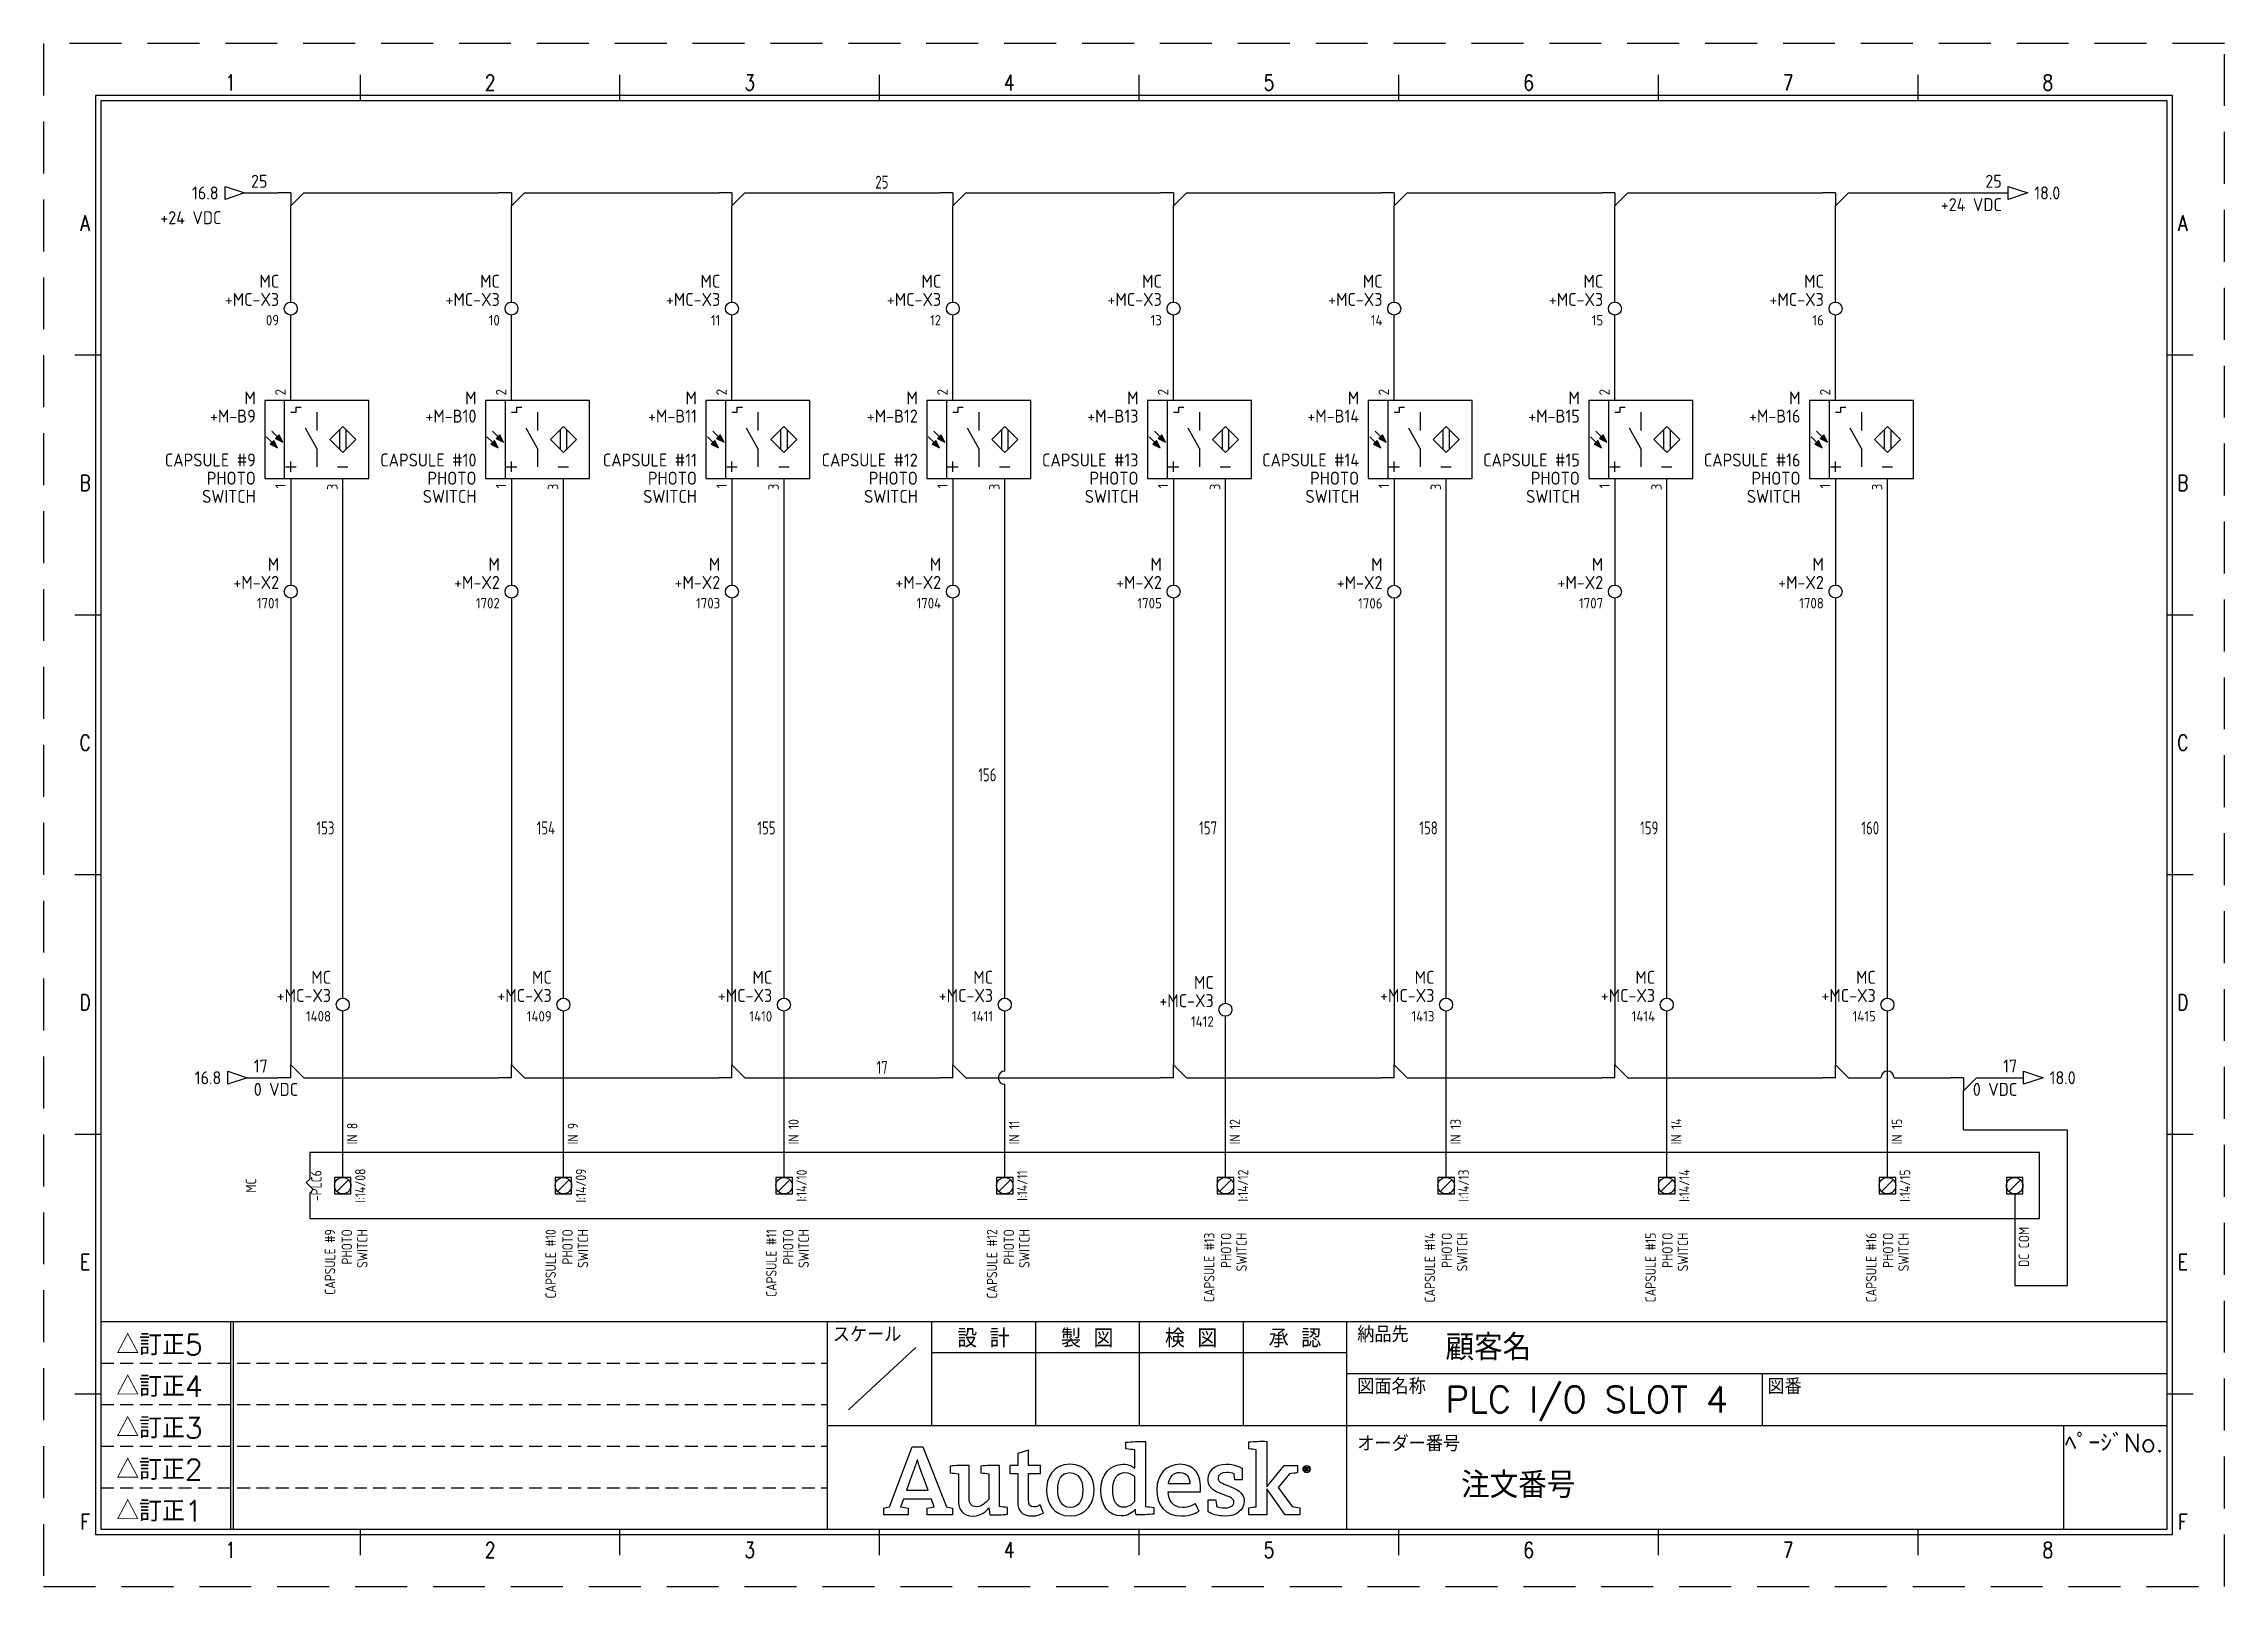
# Model space of a CAD drawing. Header units: millimetres. Extents: x 0 to 420, y 0 to 297.
import ezdxf
from ezdxf.enums import TextEntityAlignment as Align

# ---------------------------------------------------------------- set-up
doc = ezdxf.new("R2010")
doc.units = ezdxf.units.MM
doc.header["$LTSCALE"] = 10
doc.linetypes.add('DASHEDX2', pattern=[1.5, 1, -0.5])
doc.linetypes.add('HIDDEN', pattern=[0.375, 0.25, -0.125])
doc.layers.get('0').update_dxf_attribs({"linetype": 'CONTINUOUS'})
for name, color, linetype in [('BLU_1.0mm^2', 5, 'CONTINUOUS'), ('COMMENT', 4, 'CONTINUOUS'), ('DESC', 150, 'CONTINUOUS'), ('GRN_1.0mm^2', 3, 'CONTINUOUS'), ('GRY_0.5mm^2', 9, 'CONTINUOUS'), ('HIDDEN', 7, 'HIDDEN'), ('LAYER_1', 160, 'CONTINUOUS'), ('LOC', 8, 'CONTINUOUS'), ('SYMS', 7, 'CONTINUOUS'), ('TAGS', 150, 'CONTINUOUS'), ('TERMS', 123, 'CONTINUOUS'), ('TITLE', 4, 'CONTINUOUS'), ('WIRENO', 72, 'CONTINUOUS'), ('WIREREF', 52, 'CONTINUOUS'), ('WIREREF_DEST', 52, 'CONTINUOUS'), ('XREF', 7, 'CONTINUOUS'), ('ZUWAKU', 7, 'CONTINUOUS')]:
    doc.layers.add(name, color=color, linetype=linetype)
doc.styles.get("Standard").update_dxf_attribs({"font": 'romans', "width": 0.8, "bigfont": 'extfont'})
doc.styles.add('WD_IEC', font='isocp2.shx', dxfattribs={"width": 0.9, "height": 4, "bigfont": 'extfont2.shx'})

# ---------------------------------------------------------------- blocks, each defined once
blk = doc.blocks.new('JIS_tblock_a3(L)')
at = {"layer": 'HIDDEN'}
for p, q in [((-398, 32), (-258, 32)), ((-398, 24), (-258, 24)), ((-398, 16), (-258, 16)), ((-398, 8), (-258, 8))]:
    blk.add_line(p, q, dxfattribs=at)
at = {"layer": 'ZUWAKU'}
for p, q in [((-398, 40), (0, 40)), ((-398, 40), (-398, 0)), ((-373, 40), (-373, 0)), ((-372.5, 40), (-372.5, 0)), ((-258, 0), (-258, 40)), ((-238, 40), (-238, 20)), ((-218, 40), (-218, 20)), ((-198, 40), (-198, 20)), ((-178, 40), (-178, 20)), ((-158, 0), (-158, 40)), ((0, 0), (0, 40)), ((-241, 35), (-254, 23)), ((-238, 34), (-158, 34)), ((-158, 30), (0, 30)), ((-78, 30), (-78, 20)), ((-258, 20), (-158, 20)), ((-158, 20), (0, 20)), ((-20, 20), (-20, 0)), ((-398, 0), (0, 0))]:
    blk.add_line(p, q, dxfattribs=at)
at = {"layer": 'TITLE'}
for tag, p, height in [('REVINFO51', (-370, 34), 3), ('ORDER2', (-139, 32.5), 5), ('REVINFO41', (-370, 26), 3), ('SCALE0', (-247.5, 23), 3), ('INFO1', (-139, 22.5), 5), ('REVINFO31', (-370, 18), 3), ('REVINFO21', (-370, 10), 3), ('ORDER1', (-136, 6), 5), ('REVINFO11', (-370, 2), 3)]:
    blk.add_attdef(tag, p, '', height=height, dxfattribs=at)
for tag, p in [('REVDATEY5', (-306, 34)), ('REVDATEM5', (-298, 34)), ('REVDATED5', (-290, 34)), ('REVDESIGN5', (-260, 34)), ('SCALE1', (-251, 29)), ('REVDATEY4', (-306, 26)), ('REVDATEM4', (-298, 26)), ('REVDATED4', (-290, 26)), ('REVDESIGN4', (-260, 26)), ('REVDATEY3', (-306, 18)), ('REVDATEM3', (-298, 18)), ('REVDATED3', (-290, 18)), ('REVDESIGN3', (-260, 18)), ('REVDATEY2', (-306, 10)), ('REVDATEM2', (-298, 10)), ('REVDATED2', (-290, 10)), ('REVDESIGN2', (-260, 10)), ('REVDATEY1', (-306, 2)), ('REVDATEM1', (-298, 2)), ('REVDATED1', (-290, 2)), ('REVDESIGN1', (-260, 2))]:
    blk.add_attdef(tag, text='', height=3, dxfattribs=at).set_placement(p, align=Align.RIGHT)
for tag, height, p in [('DESIGN1', 3, (-228, 27)), ('DESIGN2', 3, (-208, 27)), ('DESIGN3', 3, (-188, 27)), ('DESIGN4', 3, (-168, 27)), ('FILENAME0', 5, (-47.8, 25)), ('PAGE0', 3, (-10.3, 8.6))]:
    blk.add_attdef(tag, text='', height=height, dxfattribs=at).set_placement(p, align=Align.MIDDLE)
at = {"layer": 'TITLE', "flags": 1}
blk.add_attdef('LPAGE0', text='', height=3, dxfattribs=at).set_placement((-11, 3), align=Align.CENTER)
for tag, p in [('TYPE0', (-398, 0)), ('ORDER3', (-398, 0)), ('ORDER4', (-398, 0)), ('ORDER5', (-398, 0)), ('ORDER6', (-398, 0)), ('ORDER7', (-398, 0)), ('ORDER8', (-398, 0)), ('ORDER9', (-398, 0)), ('ORDER10', (-398, 0)), ('ORDER11', (-398, 0)), ('ORDER12', (-398, 0)), ('ORDER13', (-398, 0)), ('ORDER14', (-398, 0)), ('ORDER15', (-398, 0)), ('ORDER16', (-398, 0)), ('ORDER17', (-398, 0)), ('ORDER18', (-398, 0)), ('ORDER19', (-398, 0)), ('ORDER20', (-398, 0)), ('ORDER21', (-398, 0)), ('ORDER22', (-398, 0)), ('ORDER23', (-398, 0)), ('SCALETYPE0', (-398, 0)), ('DATEY1', (-398, 0)), ('DATEM1', (-398, 0)), ('DATED1', (-398, 0)), ('DATEY2', (-398, 0)), ('DATEM2', (-398, 0)), ('DATED2', (-398, 0)), ('BANNAME0', (-398, 0)), ('INFO3', (-398, 0)), ('INFO4', (-398, 0)), ('INFO5', (-398, 0)), ('INFO6', (-398, 0)), ('INFO7', (-398, 0)), ('INFO8', (-398, 0)), ('INFO9', (-398, 0)), ('INFO10', (-398, 0)), ('INFO11', (-398, 0)), ('INFO12', (-398, 0)), ('INFO13', (-398, 0)), ('INFO14', (-398, 0)), ('INFO15', (-398, 0)), ('INFO16', (-398, 0)), ('INFO17', (-398, 0)), ('INFO18', (-398, 0)), ('INFO19', (-398, 0)), ('INFO20', (-398, 0)), ('INFO21', (-398, 0)), ('INFO22', (-398, 0)), ('INFO23', (-398, 0)), ('INFO24', (-398, 0)), ('DATEY3', (-398, 0)), ('DATEM3', (-398, 0)), ('DATED3', (-398, 0)), ('DATEY4', (-398, 0)), ('DATEM4', (-398, 0)), ('DATED4', (-398, 0)), ('DATEY5', (-398, 0)), ('DATEM5', (-398, 0)), ('DATED5', (-398, 0)), ('DATEY6', (-398, 0)), ('DATEM6', (-398, 0)), ('DATED6', (-398, 0)), ('REFERENCETYPE0', (-398, 0)), ('INFO2', (-397.7, 0))]:
    blk.add_attdef(tag, p, '', height=3, dxfattribs=at)
at = {"layer": 'TITLE', "width": 0.8, "flags": 1}
for tag in ['REVINFO12', 'REVINFO13', 'REVINFO22', 'REVINFO23', 'REVINFO32', 'REVINFO33', 'REVINFO42', 'REVINFO43', 'REVINFO52', 'REVINFO53', 'REVINFO61', 'REVINFO62', 'REVINFO63', 'REVINFO71', 'REVINFO72', 'REVINFO73', 'REVINFO81', 'REVINFO82', 'REVINFO83', 'REVDESIGN6', 'REVDESIGN7', 'REVDESIGN8', 'REVDATEY6', 'REVDATEM6', 'REVDATED6', 'REVDATEY7', 'REVDATEM7', 'REVDATED7', 'REVDATEY8', 'REVDATEM8', 'REVDATED8']:
    blk.add_attdef(tag, (-398, 0), '', height=3, dxfattribs=at)
at = {"layer": 'TITLE', "flags": 1}
blk.add_attdef('PAPER0', text='', height=1, dxfattribs=at).set_placement((-3, -1), align=Align.TOP_RIGHT)
at = {"layer": 'ZUWAKU'}
for s, height, p in [('△訂正5', 4, (-395, 33.5)), ('スケール', 3, (-257, 36)), ('納品先', 3, (-156, 36)), ('△訂正4', 4, (-395, 25.5)), ('図面名称', 3, (-156, 26)), ('図番', 3, (-77, 26)), ('△訂正3', 4, (-395, 17.5)), ('オーダー番号', 3, (-156, 15)), ('△訂正2', 4, (-395, 9.5)), ('△訂正1', 4, (-395, 1.5))]:
    blk.add_text(s, height=height, dxfattribs=at).set_placement(p)
for s, p in [('設 計', (-228, 35)), ('製 図', (-208, 35)), ('検 図', (-188, 35)), ('承 認', (-168, 35)), ('ﾍﾟｰｼﾞNo.', (-10.23, 14.88))]:
    blk.add_text(s, height=3.5, dxfattribs=at).set_placement(p, align=Align.CENTER)
blk = doc.blocks.new('AI9-BLK2')
at = {"layer": 'LAYER_1', "color": 7}
blk.add_circle((0, 0), 2.03, dxfattribs=at)
blk.add_open_spline([(1.7, 0), (1.7, -1), (1, -1.8), (0, -1.8), (-1, -1.8), (-1.7, -1), (-1.7, 0), (-1.7, 1), (-1, 1.8), (0, 1.8), (1, 1.8), (1.7, 1), (1.7, 0)], degree=3, knots=[0, 0, 0, 0, 1, 1, 1, 2, 2, 2, 3, 3, 3, 4, 4, 4, 4], dxfattribs=at)
blk = doc.blocks.new('AI9-BLK1')
at = {"layer": 'LAYER_1', "color": 7}
for points, knots in [([(0.7, -1.1), (0.7, -1.1), (0.2, -0.4), (0.2, -0.4), (0.1, -0.2), (0, -0.2), (-0.1, -0.1), (0.3, 0), (0.5, 0.2), (0.5, 0.5), (0.5, 0.8), (0.3, 1.1), (-0.2, 1.1), (-0.2, 1.1), (-0.8, 1.1), (-0.8, 1.1), (-0.8, 1.1), (-0.8, -1.1), (-0.8, -1.1), (-0.8, -1.1), (-0.5, -1.1), (-0.5, -1.1), (-0.5, -1.1), (-0.5, -0.1), (-0.5, -0.1), (-0.4, -0.1), (-0.3, -0.2), (-0.2, -0.3), (-0.2, -0.3), (0.3, -1.1), (0.3, -1.1), (0.3, -1.1), (0.7, -1.1), (0.7, -1.1)], [0, 0, 0, 0, 1, 1, 1, 2, 2, 2, 3, 3, 3, 4, 4, 4, 5, 5, 5, 6, 6, 6, 7, 7, 7, 8, 8, 8, 9, 9, 9, 10, 10, 10, 11, 11, 11, 11]), ([(0.2, 0.5), (0.2, 0.2), (-0.1, 0.1), (-0.3, 0.1), (-0.3, 0.1), (-0.5, 0.1), (-0.5, 0.1), (-0.5, 0.1), (-0.5, 0.8), (-0.5, 0.8), (-0.5, 0.8), (-0.2, 0.8), (-0.2, 0.8), (0.1, 0.8), (0.2, 0.7), (0.2, 0.5)], [0, 0, 0, 0, 1, 1, 1, 2, 2, 2, 3, 3, 3, 4, 4, 4, 5, 5, 5, 5])]:
    blk.add_open_spline(points, degree=3, knots=knots, dxfattribs=at)
blk = doc.blocks.new('JIS_LOGO_BLOCK')
for points, knots in [([(12.07, 1.49), (12.07, 1.49), (7.57, 13.06), (7.57, 13.06), (7.57, 13.06), (5.51, 13.06), (5.51, 13.06), (5.51, 13.06), (1.1, 1.49), (1.1, 1.49), (0.75, 1.45), (0.31, 1.37), (0, 1.28), (0, 1.28), (0, 0), (0, 0), (0, 0), (4.71, 0), (4.71, 0), (4.71, 0), (4.71, 1.28), (4.71, 1.28), (4.26, 1.37), (3.73, 1.47), (3.25, 1.51), (3.25, 1.51), (3.8, 3.02), (3.8, 3.02), (3.8, 3.02), (9.18, 3.02), (9.18, 3.02), (9.18, 3.02), (9.74, 1.49), (9.74, 1.49), (9.26, 1.45), (8.84, 1.37), (8.4, 1.28), (8.4, 1.28), (8.4, 0), (8.4, 0), (8.4, 0), (13.27, 0), (13.27, 0), (13.27, 0), (13.27, 1.28), (13.27, 1.28), (12.99, 1.35), (12.34, 1.49), (12.07, 1.49)], [0, 0, 0, 0, 1, 1, 1, 2, 2, 2, 3, 3, 3, 4, 4, 4, 5, 5, 5, 6, 6, 6, 7, 7, 7, 8, 8, 8, 9, 9, 9, 10, 10, 10, 11, 11, 11, 12, 12, 12, 13, 13, 13, 14, 14, 14, 15, 15, 15, 16, 16, 16, 16]), ([(50.45, 1.6), (50.43, 1.84), (50.42, 2.1), (50.42, 2.37), (50.42, 2.37), (50.42, 14.08), (50.42, 14.08), (49.17, 14.14), (47.76, 14.07), (46.66, 13.95), (46.66, 13.95), (46.66, 12.67), (46.66, 12.67), (47.23, 12.63), (47.87, 12.55), (48.34, 12.48), (48.34, 12.48), (48.34, 12.48), (48.34, 12.48), (48.34, 12.48), (48.34, 8.98), (48.34, 8.98), (47.99, 9.28), (47.3, 9.73), (46.05, 9.73), (43.64, 9.73), (41.83, 7.75), (41.83, 4.73), (41.83, 1.55), (43.4, -0.24), (45.73, -0.24), (47.01, -0.24), (47.87, 0.37), (48.44, 1.06), (48.46, 0.73), (48.56, 0.22), (48.64, 0), (49.8, -0.06), (50.99, 0.02), (52.01, 0.14), (52.01, 0.14), (52.01, 1.41), (52.01, 1.41), (51.51, 1.45), (50.9, 1.53), (50.45, 1.6)], [0, 0, 0, 0, 1, 1, 1, 2, 2, 2, 3, 3, 3, 4, 4, 4, 5, 5, 5, 6, 6, 6, 7, 7, 7, 8, 8, 8, 9, 9, 9, 10, 10, 10, 11, 11, 11, 12, 12, 12, 13, 13, 13, 14, 14, 14, 15, 15, 15, 15]), ([(78.65, 1.57), (78.65, 1.57), (75.95, 5.22), (75.95, 5.22), (75.95, 5.22), (78.18, 7.89), (78.18, 7.89), (78.64, 7.93), (79.3, 8), (79.69, 8.1), (79.69, 8.1), (79.69, 9.49), (79.69, 9.49), (79.69, 9.49), (77.16, 9.49), (77.16, 9.49), (77.16, 9.49), (73.79, 5.35), (73.79, 5.35), (73.79, 5.35), (73.79, 14.12), (73.79, 14.12), (72.64, 14.18), (71.38, 14.12), (70.34, 14.02), (70.34, 14.02), (70.34, 12.67), (70.34, 12.67), (70.82, 12.63), (71.33, 12.56), (71.71, 12.5), (71.71, 12.5), (71.71, 1.55), (71.71, 1.55), (71.24, 1.51), (70.76, 1.44), (70.32, 1.36), (70.32, 1.36), (70.32, 0), (70.32, 0), (70.32, 0), (73.79, 0), (73.79, 0), (73.79, 0), (73.79, 4.96), (73.79, 4.96), (73.79, 4.96), (77.34, 0), (77.34, 0), (77.34, 0), (80.14, 0), (80.14, 0), (80.14, 0), (80.14, 1.31), (80.14, 1.31), (79.61, 1.43), (79.08, 1.51), (78.65, 1.57)], [0, 0, 0, 0, 1, 1, 1, 2, 2, 2, 3, 3, 3, 4, 4, 4, 5, 5, 5, 6, 6, 6, 7, 7, 7, 8, 8, 8, 9, 9, 9, 10, 10, 10, 11, 11, 11, 12, 12, 12, 13, 13, 13, 14, 14, 14, 15, 15, 15, 16, 16, 16, 17, 17, 17, 18, 18, 18, 19, 19, 19, 19]), ([(4.4, 4.74), (4.4, 4.74), (5.71, 8.34), (5.71, 8.34), (6.1, 9.42), (6.24, 9.89), (6.45, 10.59), (6.45, 10.59), (6.49, 10.59), (6.49, 10.59), (6.71, 9.91), (6.84, 9.44), (7.24, 8.34), (7.24, 8.34), (8.54, 4.74), (8.54, 4.74), (8.54, 4.74), (4.4, 4.74), (4.4, 4.74)], [0, 0, 0, 0, 1, 1, 1, 2, 2, 2, 3, 3, 3, 4, 4, 4, 5, 5, 5, 6, 6, 6, 6]), ([(20.45, -0.02), (20.4, 0.22), (20.3, 0.88), (20.28, 1.31), (19.81, 0.69), (18.83, -0.25), (17.22, -0.25), (15.16, -0.25), (14.39, 1.08), (14.39, 2.77), (14.39, 2.77), (14.39, 7.87), (14.39, 7.87), (13.92, 7.94), (13.29, 8.02), (12.8, 8.06), (12.8, 8.06), (12.8, 9.36), (12.8, 9.36), (13.82, 9.46), (15.22, 9.53), (16.47, 9.47), (16.47, 9.47), (16.47, 3.2), (16.47, 3.2), (16.47, 2.14), (16.85, 1.53), (17.92, 1.53), (19.12, 1.53), (20.02, 2.71), (20.22, 2.96), (20.22, 2.96), (20.22, 7.89), (20.22, 7.89), (19.81, 7.94), (19.22, 8.02), (18.73, 8.06), (18.73, 8.06), (18.73, 9.36), (18.73, 9.36), (19.75, 9.49), (21.1, 9.53), (22.3, 9.49), (22.3, 9.49), (22.3, 1.59), (22.3, 1.59), (22.75, 1.51), (23.36, 1.43), (23.87, 1.39), (23.87, 1.39), (23.87, 0.12), (23.87, 0.12), (22.87, 0), (21.59, -0.08), (20.45, -0.02)], [0, 0, 0, 0, 1, 1, 1, 2, 2, 2, 3, 3, 3, 4, 4, 4, 5, 5, 5, 6, 6, 6, 7, 7, 7, 8, 8, 8, 9, 9, 9, 10, 10, 10, 11, 11, 11, 12, 12, 12, 13, 13, 13, 14, 14, 14, 15, 15, 15, 16, 16, 16, 17, 17, 17, 18, 18, 18, 18]), ([(24.28, 7.91), (24.28, 7.91), (24.28, 9.49), (24.28, 9.49), (24.28, 9.49), (25.81, 9.49), (25.81, 9.49), (25.81, 9.49), (25.81, 11.77), (25.81, 11.77), (25.81, 11.77), (27.89, 12.43), (27.89, 12.43), (27.89, 12.43), (27.89, 9.49), (27.89, 9.49), (27.89, 9.49), (30.19, 9.49), (30.19, 9.49), (30.19, 9.49), (30.19, 7.91), (30.19, 7.91), (30.19, 7.91), (27.89, 7.91), (27.89, 7.91), (27.89, 7.91), (27.89, 2.86), (27.89, 2.86), (27.89, 1.92), (28.15, 1.49), (28.91, 1.49), (29.48, 1.49), (29.99, 1.77), (30.17, 1.88), (30.17, 1.88), (30.76, 0.31), (30.76, 0.31), (30.41, 0.12), (29.66, -0.24), (28.54, -0.24), (26.6, -0.24), (25.81, 0.82), (25.81, 2.53), (25.81, 2.53), (25.81, 7.91), (25.81, 7.91), (25.81, 7.91), (24.28, 7.91), (24.28, 7.91)], [0, 0, 0, 0, 1, 1, 1, 2, 2, 2, 3, 3, 3, 4, 4, 4, 5, 5, 5, 6, 6, 6, 7, 7, 7, 8, 8, 8, 9, 9, 9, 10, 10, 10, 11, 11, 11, 12, 12, 12, 13, 13, 13, 14, 14, 14, 15, 15, 15, 16, 16, 16, 16]), ([(35.92, -0.24), (32.64, -0.24), (31.33, 2.39), (31.33, 4.73), (31.33, 7.06), (32.6, 9.73), (35.88, 9.73), (39.14, 9.73), (40.57, 7.12), (40.57, 4.79), (40.57, 2.47), (39.18, -0.24), (35.92, -0.24)], [0, 0, 0, 0, 1, 1, 1, 2, 2, 2, 3, 3, 3, 4, 4, 4, 4]), ([(57.47, 1.39), (58.78, 1.39), (59.59, 1.88), (60.02, 2.14), (60.02, 2.14), (60.74, 0.71), (60.74, 0.71), (60.19, 0.37), (59.17, -0.24), (57.33, -0.24), (54.23, -0.24), (52.58, 1.88), (52.58, 4.81), (52.58, 7.71), (54.49, 9.73), (57.07, 9.73), (59.86, 9.73), (61.29, 7.71), (61, 4.43), (61, 4.43), (54.78, 4.43), (54.78, 4.43), (54.88, 2.71), (55.66, 1.39), (57.47, 1.39)], [0, 0, 0, 0, 1, 1, 1, 2, 2, 2, 3, 3, 3, 4, 4, 4, 5, 5, 5, 6, 6, 6, 7, 7, 7, 8, 8, 8, 8]), ([(66.3, 5.61), (65.23, 6.03), (64.39, 6.28), (64.39, 7.03), (64.39, 7.74), (65.1, 8.14), (66.04, 8.14), (66.57, 8.14), (67.08, 8.04), (67.47, 7.9), (67.52, 7.5), (67.57, 6.89), (67.66, 6.72), (67.66, 6.72), (69.04, 6.72), (69.04, 6.72), (69.04, 6.72), (69.04, 8.96), (69.04, 8.96), (68.66, 9.19), (67.59, 9.73), (65.96, 9.73), (63.94, 9.73), (62.47, 8.56), (62.47, 6.88), (62.47, 5.37), (63.41, 4.59), (64.85, 4.08), (66.31, 3.56), (67.46, 3.2), (67.46, 2.46), (67.46, 1.74), (66.85, 1.32), (65.63, 1.32), (65.13, 1.32), (64.51, 1.42), (64.13, 1.56), (64.07, 2.01), (63.98, 2.69), (63.88, 2.87), (63.88, 2.87), (62.51, 2.87), (62.51, 2.87), (62.51, 2.87), (62.51, 0.55), (62.51, 0.55), (62.51, 0.55), (62.51, 0.55), (62.51, 0.55), (63.11, 0.16), (64.28, -0.26), (65.76, -0.26), (68, -0.26), (69.42, 0.88), (69.42, 2.68), (69.42, 4.29), (67.84, 5.01), (66.3, 5.61)], [0, 0, 0, 0, 1, 1, 1, 2, 2, 2, 3, 3, 3, 4, 4, 4, 5, 5, 5, 6, 6, 6, 7, 7, 7, 8, 8, 8, 9, 9, 9, 10, 10, 10, 11, 11, 11, 12, 12, 12, 13, 13, 13, 14, 14, 14, 15, 15, 15, 16, 16, 16, 17, 17, 17, 18, 18, 18, 19, 19, 19, 19]), ([(35.84, 8.1), (34.15, 8.1), (33.53, 6.67), (33.53, 4.79), (33.53, 2.9), (34.25, 1.41), (35.94, 1.41), (37.65, 1.41), (38.35, 2.82), (38.35, 4.73), (38.35, 6.61), (37.55, 8.1), (35.84, 8.1)], [0, 0, 0, 0, 1, 1, 1, 2, 2, 2, 3, 3, 3, 4, 4, 4, 4]), ([(48.34, 2.61), (48.11, 2.3), (47.38, 1.49), (46.3, 1.49), (44.73, 1.49), (44.05, 2.79), (44.05, 4.75), (44.05, 6.73), (44.89, 8.04), (46.42, 8.04), (47.42, 8.04), (47.97, 7.65), (48.34, 7.32), (48.34, 7.32), (48.34, 2.61), (48.34, 2.61)], [0, 0, 0, 0, 1, 1, 1, 2, 2, 2, 3, 3, 3, 4, 4, 4, 5, 5, 5, 5]), ([(58.98, 5.92), (58.94, 7.12), (58.43, 8.14), (57.04, 8.14), (55.76, 8.14), (55.05, 7.28), (54.84, 5.92), (54.84, 5.92), (58.98, 5.92), (58.98, 5.92)], [0, 0, 0, 0, 1, 1, 1, 2, 2, 2, 3, 3, 3, 3])]:
    blk.add_open_spline(points, degree=3, knots=knots)
at = {"xscale": 0.342899999999986, "yscale": 0.342899999999986, "zscale": 0.342899999999986}
for name, p in [('AI9-BLK2', (81.46, 8.8)), ('AI9-BLK1', (81.53, 8.8))]:
    blk.add_blockref(name, p, dxfattribs=at)
blk = doc.blocks.new('PLCIO_51B4$$1')
at = {"layer": 'SYMS', "ltscale": 25}
for p, q in [((-12.7, 12.7), (-12.7, 2.54)), ((653.53, 12.7), (-12.7, 12.7)), ((653.53, -12.7), (653.53, 12.7)), ((-12.7, 2.54), (-14.05, 1.19)), ((-14.05, 1.19), (-11.35, -1.5)), ((-11.35, -1.5), (-12.7, -2.85)), ((-12.7, -2.85), (-12.7, -12.7)), ((-12.7, -12.7), (653.53, -12.7))]:
    blk.add_line(p, q, dxfattribs=at)
at = {"layer": 'SYMS'}
for p, q in [((-3.18, 3.17), (-3.18, -3.18)), ((3.17, 3.17), (-3.18, 3.17)), ((-3.18, 3.17), (-3.18, -3.18)), ((3.17, 3.17), (-3.18, 3.17)), ((-2.25, -2.25), (2.25, 2.25)), ((3.17, -3.18), (3.17, 3.17)), ((3.17, -3.18), (3.17, 3.17)), ((81.83, 3.17), (81.83, -3.18)), ((88.17, 3.17), (81.83, 3.17)), ((81.83, 3.17), (81.83, -3.18)), ((88.17, 3.17), (81.83, 3.17)), ((82.75, -2.25), (87.25, 2.25)), ((88.17, -3.18), (88.17, 3.17)), ((88.17, -3.18), (88.17, 3.17)), ((166.82, 3.17), (166.82, -3.18)), ((173.18, 3.17), (166.82, 3.17)), ((166.82, 3.17), (166.82, -3.18)), ((173.18, 3.17), (166.82, 3.17)), ((167.75, -2.25), (172.25, 2.25)), ((173.18, -3.18), (173.18, 3.17)), ((173.18, -3.18), (173.18, 3.17)), ((251.82, 3.17), (251.82, -3.18)), ((258.18, 3.17), (251.82, 3.17)), ((251.82, 3.17), (251.82, -3.18)), ((258.18, 3.17), (251.82, 3.17)), ((252.75, -2.25), (257.25, 2.25)), ((258.18, -3.18), (258.18, 3.17)), ((258.18, -3.18), (258.18, 3.17)), ((336.82, 3.17), (336.82, -3.18)), ((343.18, 3.17), (336.82, 3.17)), ((336.82, 3.17), (336.82, -3.18)), ((343.18, 3.17), (336.82, 3.17)), ((337.75, -2.25), (342.25, 2.25)), ((343.18, -3.18), (343.18, 3.17)), ((343.18, -3.18), (343.18, 3.17)), ((421.82, 3.17), (421.82, -3.18)), ((428.18, 3.17), (421.82, 3.17)), ((421.82, 3.17), (421.82, -3.18)), ((428.18, 3.17), (421.82, 3.17)), ((422.75, -2.25), (427.25, 2.25)), ((428.18, -3.18), (428.18, 3.17)), ((428.18, -3.18), (428.18, 3.17)), ((506.82, 3.17), (506.82, -3.18)), ((513.17, 3.17), (506.82, 3.17)), ((506.82, 3.17), (506.82, -3.18)), ((513.17, 3.17), (506.82, 3.17)), ((507.75, -2.25), (512.25, 2.25)), ((513.17, -3.18), (513.17, 3.17)), ((513.17, -3.18), (513.17, 3.17)), ((591.83, 3.17), (591.83, -3.18)), ((598.17, 3.17), (591.83, 3.17)), ((591.83, 3.17), (591.83, -3.18)), ((598.17, 3.17), (591.83, 3.17)), ((592.75, -2.25), (597.25, 2.25)), ((598.17, -3.18), (598.17, 3.17)), ((598.17, -3.18), (598.17, 3.17)), ((640.83, 3.17), (640.83, -3.18)), ((647.17, 3.17), (640.83, 3.17)), ((641.75, -2.25), (646.25, 2.25)), ((647.17, -3.18), (647.17, 3.17)), ((-3.18, -3.18), (3.17, -3.18)), ((-3.18, -3.18), (3.17, -3.18)), ((81.83, -3.18), (88.17, -3.18)), ((81.83, -3.18), (88.17, -3.18)), ((166.82, -3.18), (173.18, -3.18)), ((166.82, -3.18), (173.18, -3.18)), ((251.82, -3.18), (258.18, -3.18)), ((251.82, -3.18), (258.18, -3.18)), ((336.82, -3.18), (343.18, -3.18)), ((336.82, -3.18), (343.18, -3.18)), ((421.82, -3.18), (428.18, -3.18)), ((421.82, -3.18), (428.18, -3.18)), ((506.82, -3.18), (513.17, -3.18)), ((506.82, -3.18), (513.17, -3.18)), ((591.83, -3.18), (598.17, -3.18)), ((591.83, -3.18), (598.17, -3.18)), ((640.83, -3.18), (647.17, -3.18))]:
    blk.add_line(p, q, dxfattribs=at)
for centre in [(0, 0), (85, 0), (170, 0), (255, 0), (340, 0), (425, 0), (510, 0), (595, 0), (644, 0)]:
    blk.add_circle(centre, 3.17, dxfattribs=at)
at = {"ltscale": 25, "style": 'WD_IEC', "width": 0.8}
blk.add_attdef('LOC', text='', height=3.17, rotation=90, dxfattribs=at).set_placement((-33.34, 0), align=Align.CENTER)
at = {"ltscale": 25, "style": 'WD_IEC'}
blk.add_attdef('TAG_1', text='', height=3.17, rotation=90, dxfattribs=at).set_placement((-8.17, 0), align=Align.CENTER)
at = {"layer": 'SYMS', "style": 'WD_IEC', "width": 0.9}
for tag, p in [('TERMDESC09', (1.65, 15.88)), ('TERMDESC10', (86.65, 15.88)), ('TERMDESC11', (171.65, 15.88)), ('TERMDESC12', (256.65, 15.88)), ('TERMDESC13', (341.65, 15.88)), ('TERMDESC14', (426.65, 15.88)), ('TERMDESC15', (511.65, 15.88)), ('TERMDESC16', (596.65, 15.88))]:
    blk.add_attdef(tag, text='', height=3.17, rotation=90, dxfattribs=at).set_placement(p, align=Align.TOP_LEFT)
for tag, p in [('TERM09', (-4.76, 0)), ('TERM10', (80.24, 0)), ('TERM11', (165.24, 0)), ('TERM12', (250.24, 0)), ('TERM13', (335.24, 0)), ('TERM14', (420.24, 0)), ('TERM15', (505.24, 0)), ('TERM16', (590.24, 0)), ('TERM17', (639.24, 0))]:
    blk.add_attdef(tag, text='', height=3.17, rotation=90, dxfattribs=at).set_placement(p, align=Align.CENTER)
at = {"layer": 'SYMS', "style": 'WD_IEC', "flags": 1}
for tag, p in [('X2TERM09', (0, 3.17)), ('X2TERM10', (85, 3.17)), ('X2TERM11', (170, 3.17)), ('X2TERM12', (255, 3.17)), ('X2TERM13', (340, 3.17)), ('X2TERM14', (425, 3.17)), ('X2TERM15', (510, 3.17)), ('X2TERM16', (595, 3.17)), ('X8TERM17', (644, -3.18))]:
    blk.add_attdef(tag, text='', height=0.254, rotation=90, dxfattribs=at).set_placement(p, align=Align.RIGHT)
at = {"layer": 'SYMS', "style": 'WD_IEC'}
for tag, p in [('TAGA09', (4.76, 0)), ('TAGA10', (89.76, 0)), ('TAGA11', (174.76, 0)), ('TAGA12', (259.76, 0)), ('TAGA13', (344.76, 0)), ('TAGA14', (429.76, 0)), ('TAGA15', (514.76, 0)), ('TAGA16', (599.76, 0))]:
    blk.add_attdef(tag, text='', height=3.17, rotation=90, dxfattribs=at).set_placement(p, align=Align.TOP_CENTER)
at = {"layer": 'SYMS', "style": 'WD_IEC', "width": 0.9}
blk.add_attdef('TERMDESC17', text='', height=3.17, rotation=90, dxfattribs=at).set_placement((645.59, -15.88), align=Align.TOP_RIGHT)
for tag, p in [('DESCA09', (-2.38, -29.37)), ('DESCB09', (1.59, -29.37)), ('DESCC09', (5.56, -29.37)), ('DESCD09', (9.52, -29.37)), ('DESCE09', (13.49, -29.37)), ('DESCA10', (82.62, -29.37)), ('DESCB10', (86.59, -29.37)), ('DESCC10', (90.56, -29.37)), ('DESCD10', (94.53, -29.37)), ('DESCE10', (98.49, -29.37)), ('DESCA11', (167.62, -29.37)), ('DESCB11', (171.59, -29.37)), ('DESCC11', (175.56, -29.37)), ('DESCD11', (179.53, -29.37)), ('DESCE11', (183.49, -29.37)), ('DESCA12', (252.62, -29.37)), ('DESCB12', (256.59, -29.37)), ('DESCC12', (260.56, -29.37)), ('DESCD12', (264.53, -29.37)), ('DESCE12', (268.49, -29.37)), ('DESCA13', (337.62, -29.37)), ('DESCB13', (341.59, -29.37)), ('DESCC13', (345.56, -29.37)), ('DESCD13', (349.53, -29.37)), ('DESCE13', (353.49, -29.37)), ('DESCA14', (422.62, -29.37)), ('DESCB14', (426.59, -29.37)), ('DESCC14', (430.56, -29.37)), ('DESCD14', (434.53, -29.37)), ('DESCE14', (438.49, -29.37)), ('DESCA15', (507.62, -29.37)), ('DESCB15', (511.59, -29.37)), ('DESCC15', (515.56, -29.37)), ('DESCD15', (519.53, -29.37)), ('DESCE15', (523.49, -29.37)), ('DESCA16', (592.62, -29.37)), ('DESCB16', (596.59, -29.37)), ('DESCC16', (600.56, -29.37)), ('DESCD16', (604.53, -29.37)), ('DESCE16', (608.49, -29.37))]:
    blk.add_attdef(tag, text='', height=3.17, rotation=90, dxfattribs=at).set_placement(p, align=Align.RIGHT)
blk = doc.blocks.new('HA1S1')
blk.add_lwpolyline([(0, 1.25), (3.75, 0), (0, -1.25)], close=True)
at = {"style": 'WD_IEC'}
for tag, height, flags, p in [('WIRENO', 2.5, 8, (-1.25, 1)), ('SIGCODE', 1, 1, (5, 1.8))]:
    blk.add_attdef(tag, text='', height=height, dxfattribs=dict(at, flags=flags)).set_placement(p, align=Align.RIGHT)
at = {"style": 'WD_IEC', "flags": 1}
blk.add_attdef('X4TERM01', (0, 0), '', height=0.32, dxfattribs=at)
at = {"style": 'WD_IEC'}
blk.add_attdef('XREF', text='', height=2.5, dxfattribs=at).set_placement((5, 0), align=Align.MIDDLE_LEFT)
blk.add_attdef('DESC1', text='', height=2.5, dxfattribs=at).set_placement((-1.25, -1), align=Align.TOP_RIGHT)
blk = doc.blocks.new('VPX11PE3R')
for p, q in [((-1.25, 7.5), (-1.25, -7.5)), ((0, 5.25), (1, 5.25)), ((1, 5.25), (1, 6.25)), ((1, 6.25), (2, 6.25)), ((5, 5.25), (5, 1.75)), ((-3.66, -0.53), (-4.72, 0.53)), ((-2.59, 0.53), (-3.66, 1.59)), ((-2.24, 0.88), (-2.95, 0.18)), ((-2.95, 0.18), (-1.53, -0.53)), ((-1.53, -0.53), (-2.24, 0.88)), ((5, -1.75), (2.81, 2.19)), ((9.38, 1.87), (9.38, -1.88)), ((10.62, 1.87), (10.62, -1.88)), ((-3.3, -0.18), (-4.01, -0.88)), ((-4.01, -0.88), (-2.59, -1.59)), ((-2.59, -1.59), (-3.3, -0.18)), ((5, -1.75), (5, -5.25)), ((-1, -5.25), (1, -5.25)), ((0, -6.25), (0, -4.25)), ((9, -5.25), (11, -5.25))]:
    blk.add_line(p, q)
for points in [[(-5, -7.5), (15, -7.5), (15, 7.5), (-5, 7.5)], [(10, 2.5), (12.5, 0), (10, -2.5), (7.5, 0)]]:
    blk.add_lwpolyline(points, close=True)
for points in [[(-2.24, 0.88), (-2.95, 0.18), (-1.53, -0.53)], [(-3.3, -0.18), (-4.01, -0.88), (-2.59, -1.59)]]:
    blk.add_solid(points)
at = {"style": 'WD_IEC'}
for tag, p in [('INST', (-6.75, 10.25)), ('LOC', (-6.75, 6.75)), ('TAG1', (-6.75, 3.25)), ('DESC1', (-6.75, -5.2)), ('DESC2', (-6.75, -8.7)), ('DESC3', (-6.75, -12.2))]:
    blk.add_attdef(tag, text='', height=2.5, dxfattribs=at).set_placement(p, align=Align.RIGHT)
blk.add_attdef('TERM02', (-1, 8.5), '', height=2, rotation=90, dxfattribs=at)
at = {"style": 'WD_IEC', "flags": 1}
for tag, p, height in [('X2TERM02', (0, 7.5), 0.32), ('MFG', (17.75, 6.5), 1.5), ('CAT', (17.75, 4), 1.5), ('ASSYCODE', (16, -4), 1), ('X8TERM01', (0, -7.5), 0.32), ('X8TERM03', (10, -7.5), 0.32), ('FAMILY', (16, -5.5), 1), ('CATDESC', (16, -7), 1)]:
    blk.add_attdef(tag, p, '', height=height, dxfattribs=at)
at = {"lineweight": 15, "style": 'WD_IEC'}
blk.add_attdef('XREF', text='', height=2.5, dxfattribs=at).set_placement((-6.75, -1.35), align=Align.RIGHT)
at = {"style": 'WD_IEC'}
for tag, p in [('TERM01', (-1, -8.5)), ('TERM03', (9, -8.5))]:
    blk.add_attdef(tag, text='', height=2, rotation=90, dxfattribs=at).set_placement(p, align=Align.RIGHT)
blk = doc.blocks.new('HA1D3')
blk.add_lwpolyline([(0, 0), (-3.75, -1.25), (-3.75, 1.25)], close=True)
at = {"style": 'WD_IEC'}
blk.add_attdef('XREF', text='', height=2.5, dxfattribs=at).set_placement((-5, 0), align=Align.MIDDLE_RIGHT)
at = {"style": 'WD_IEC', "flags": 1}
blk.add_attdef('SIGCODE', text='', height=1, dxfattribs=at).set_placement((-2.5, 1.8), align=Align.RIGHT)
at = {"style": 'WD_IEC'}
for tag, p, height, flags in [('X1TERM01', (0, 0), 0.32, 1), ('WIRENO', (1.25, 1), 2.5, 8)]:
    blk.add_attdef(tag, p, '', height=height, dxfattribs=dict(at, flags=flags))
blk.add_attdef('DESC1', text='', height=2.5, dxfattribs=at).set_placement((1.25, -1), align=Align.TOP_LEFT)
blk = doc.blocks.new('VT0002')
blk.add_circle((0, 0), 1.25)
at = {"style": 'WD_IEC'}
for tag, p in [('INST', (-2.25, 7.5)), ('LOC', (-2.25, 4))]:
    blk.add_attdef(tag, text='', height=2.5, dxfattribs=at).set_placement(p, align=Align.RIGHT)
at = {"style": 'WD_IEC', "flags": 1}
for tag, p, height in [('ASSYCODE', (2.75, 10.75), 1), ('CATDESC', (2.75, 9.25), 1), ('MFG', (2.75, 7.25), 1.5), ('CAT', (2.75, 4.75), 1.5), ('X4TERM01', (-1.25, 0), 0.32), ('X4PIN01', (-1.25, 1), 0.4), ('X4TERMDESC01', (-1.25, 0.5), 0.4), ('X2TERM01', (0, 1.25), 0.32), ('X2PIN01', (0, 2.25), 0.4), ('X2TERMDESC01', (0, 1.75), 0.4), ('X8PIN01', (0, -0.25), 0.4), ('X1TERM01', (1.25, 0), 0.32), ('X1PIN01', (1.25, 1), 0.4), ('X1TERMDESC01', (1.25, 0.5), 0.4), ('X8TERM01', (0, -1.25), 0.32), ('X8TERMDESC01', (0, -0.75), 0.4), ('STRIPSEQ', (0, -3), 0.4), ('LINKTERM', (0, -2), 0.4)]:
    blk.add_attdef(tag, p, '', height=height, dxfattribs=at)
at = {"style": 'WD_IEC', "flags": 8}
for tag, height, p in [('TAGSTRIP', 2.5, (-2.25, 0.5)), ('TERM01', 2, (-2.25, -3.25))]:
    blk.add_attdef(tag, text='', height=height, dxfattribs=at).set_placement(p, align=Align.RIGHT)
blk = doc.blocks.new('WD_WNH')
at = {"linetype": 'Continuous', "style": 'WD_IEC', "width": 0.8}
blk.add_attdef('WIRENO', text='', height=2.5, dxfattribs=at).set_placement((0, 0.75), align=Align.CENTER)
at = {"style": 'WD_IEC', "flags": 1}
for tag, p in [('W08USER', (0, 0.375)), ('W04USER', (0, 0.875)), ('W05USER', (0, 0.75)), ('W09USER', (0, 0.25)), ('W03USER', (0, 1)), ('W06USER', (0, 0.625)), ('W07USER', (0, 0.5)), ('W02USER', (0, 1.125)), ('W01USER', (0, 1.25)), ('W10USER', (0, 0.125))]:
    blk.add_attdef(tag, text='', height=0.08, dxfattribs=at).set_placement(p, align=Align.CENTER)
blk = doc.blocks.new('WD_WNV')
at = {"linetype": 'Continuous', "style": 'WD_IEC', "width": 0.8}
blk.add_attdef('WIRENO', text='', height=2.5, dxfattribs=at).set_placement((-1.6, 0), align=Align.MIDDLE_RIGHT)
at = {"style": 'WD_IEC', "flags": 1}
for tag, p in [('W08USER', (-1, 0.375)), ('W04USER', (-1, 0.875)), ('W05USER', (-1, 0.75)), ('W09USER', (-1, 0.25)), ('W03USER', (-1, 1)), ('W06USER', (-1, 0.625)), ('W07USER', (-1, 0.5)), ('W02USER', (-1, 1.125)), ('W01USER', (-1, 1.25)), ('W10USER', (-1, 0.125))]:
    blk.add_attdef(tag, text='', height=0.08, dxfattribs=at).set_placement(p, align=Align.CENTER)
blk = doc.blocks.new('JIS_border_a3(L)')
at = {"layer": 'ZUWAKU', "color": 5, "linetype": 'DASHEDX2'}
for p, q in [((420, 297), (0, 297)), ((0, 297), (0, 0)), ((420, 0), (420, 297)), ((0, 0), (420, 0))]:
    blk.add_line(p, q, dxfattribs=at)
at = {"layer": 'ZUWAKU'}
for p, q in [((61, 286), (61, 291)), ((111, 286), (111, 291)), ((161, 286), (161, 291)), ((211, 286), (211, 291)), ((261, 286), (261, 291)), ((311, 286), (311, 291)), ((361, 286), (361, 291)), ((11, 237), (6, 237)), ((414, 237), (409, 237)), ((11, 187), (6, 187)), ((414, 187), (409, 187)), ((11, 137), (6, 137)), ((414, 137), (409, 137)), ((11, 87), (6, 87)), ((414, 87), (409, 87)), ((11, 37), (6, 37)), ((414, 37), (409, 37)), ((61, 6), (61, 11)), ((111, 6), (111, 11)), ((161, 6), (161, 11)), ((211, 6), (211, 11)), ((261, 6), (261, 11)), ((311, 6), (311, 11)), ((361, 6), (361, 11))]:
    blk.add_line(p, q, dxfattribs=at)
at = {"layer": 'ZUWAKU', "color": 5}
for p, q in [((10, 287), (10, 10)), ((410, 287), (10, 287)), ((11, 286), (11, 11)), ((409, 286), (11, 286)), ((409, 11), (409, 286)), ((410, 10), (410, 287)), ((10, 10), (410, 10)), ((11, 11), (409, 11))]:
    blk.add_line(p, q, dxfattribs=at)
at = {"layer": 'COMMENT', "width": 0.8}
for s, p in [('1', (36, 289.5)), ('2', (86, 289.5)), ('3', (136, 289.5)), ('4', (186, 289.5)), ('5', (236, 289.5)), ('6', (286, 289.5)), ('7', (336, 289.5)), ('8', (386, 289.5)), ('A', (8, 262.43)), ('A', (412, 262.43)), ('B', (8, 212.43)), ('B', (412, 212.43)), ('C', (8, 162.43)), ('C', (412, 162.43)), ('D', (8, 112.43)), ('D', (412, 112.43)), ('E', (8, 62.43)), ('E', (412, 62.43)), ('F', (8, 12.43)), ('F', (412, 12.43)), ('1', (36, 7)), ('2', (86, 7)), ('3', (136, 7)), ('4', (186, 7)), ('5', (236, 7)), ('6', (286, 7)), ('7', (336, 7)), ('8', (386, 7))]:
    blk.add_text(s, height=3, dxfattribs=at).set_placement(p, align=Align.MIDDLE)
blk = doc.blocks.new('HT0_124')
at = {"layer": 'GRN_1.0mm^2'}
for p, q in [((0, 0), (-2.5, 0)), ((0, 0), (0, 2.5)), ((0, 2.5), (2.5, 0))]:
    blk.add_line(p, q, dxfattribs=at)
at = {"layer": 'GRN_1.0mm^2', "style": 'WD_IEC', "flags": 1}
for tag, p in [('X4TERM01', (-2.5, 0)), ('X2TERM01', (0, 2.5)), ('WDWSEQ', (1.6, 1.48)), ('X1TERM01', (2.5, 0))]:
    blk.add_attdef(tag, p, '', height=0.4, dxfattribs=at)
blk = doc.blocks.new('HT0_184')
for p, q in [((0, 0), (-2.5, 0)), ((0, 0), (0, -2.5)), ((0, -2.5), (2.5, 0))]:
    blk.add_line(p, q)
at = {"style": 'WD_IEC', "flags": 1}
for tag, p in [('X4TERM01', (-2.5, 0)), ('X1TERM01', (2.5, 0)), ('X8TERM01', (0, -2.5)), ('WDWSEQ', (1.53, -1.26))]:
    blk.add_attdef(tag, p, '', height=0.4, dxfattribs=at)

msp = doc.modelspace()

# ---------------------------------------------------------------- linework, layer by layer
at = {"layer": 'BLU_1.0mm^2', "ltscale": 4}
for p, q in [((38.69, 268.25), (45.11, 268.25)), ((47.61, 247.25), (47.61, 265.75)), ((50.11, 268.25), (87.61, 268.25)), ((90.11, 247.25), (90.11, 265.75)), ((92.61, 268.25), (130.07, 268.25)), ((132.57, 247.25), (132.57, 265.75)), ((135.07, 268.25), (172.61, 268.25)), ((175.11, 247.25), (175.11, 265.75)), ((177.61, 268.25), (215.11, 268.25)), ((217.61, 247.25), (217.61, 265.75)), ((220.11, 268.25), (257.61, 268.25)), ((260.11, 247.25), (260.11, 265.75)), ((262.61, 268.25), (300.11, 268.25)), ((302.61, 247.25), (302.61, 265.75)), ((305.11, 268.25), (342.61, 268.25)), ((345.11, 247.25), (345.11, 265.75)), ((347.61, 268.25), (378.38, 268.25)), ((47.61, 228.29), (47.61, 244.75)), ((90.11, 228.29), (90.11, 244.75)), ((132.57, 228.29), (132.57, 244.75)), ((175.11, 228.29), (175.11, 244.75)), ((217.61, 228.29), (217.61, 244.75)), ((260.11, 228.29), (260.11, 244.75)), ((302.61, 228.29), (302.61, 244.75)), ((345.11, 228.29), (345.11, 244.75)), ((47.61, 213.29), (47.61, 192.77)), ((90.11, 213.29), (90.11, 192.77)), ((132.57, 213.29), (132.57, 192.77)), ((142.57, 213.29), (142.57, 113.25)), ((175.11, 213.29), (175.11, 192.77)), ((185.11, 113.25), (185.11, 213.29)), ((217.61, 213.29), (217.61, 192.77)), ((260.11, 213.29), (260.11, 192.74)), ((302.61, 213.29), (302.61, 192.76)), ((345.11, 213.29), (345.11, 192.77))]:
    msp.add_line(p, q, dxfattribs=at)
at = {"layer": 'BLU_1.0mm^2'}
for p, q in [((57.61, 113.25), (57.61, 213.29)), ((100.11, 113.25), (100.11, 213.29)), ((227.61, 112.25), (227.61, 213.29)), ((270.11, 113.25), (270.11, 213.29)), ((312.61, 113.25), (312.61, 213.29)), ((355.11, 113.25), (355.11, 213.29))]:
    msp.add_line(p, q, dxfattribs=at)
at = {"layer": 'GRN_1.0mm^2'}
for p, q in [((47.61, 190.27), (47.61, 100.42)), ((90.11, 190.27), (90.11, 100.42)), ((132.57, 190.27), (132.57, 100.42)), ((175.11, 190.27), (175.11, 100.42)), ((260.11, 190.24), (260.11, 100.42))]:
    msp.add_line(p, q, dxfattribs=at)
at = {"layer": 'GRN_1.0mm^2', "ltscale": 4}
for p, q in [((217.61, 190.27), (217.61, 100.42)), ((302.61, 190.26), (302.61, 100.42)), ((345.11, 190.27), (345.11, 100.42)), ((39.22, 97.92), (45.11, 97.92)), ((50.11, 97.92), (87.61, 97.92)), ((92.61, 97.92), (130.07, 97.92)), ((135.07, 97.92), (172.61, 97.92)), ((177.61, 97.92), (215.11, 97.92)), ((220.11, 97.92), (257.61, 97.92)), ((262.61, 97.92), (300.11, 97.92)), ((305.11, 97.92), (342.61, 97.92)), ((347.61, 97.92), (353.84, 97.92)), ((356.38, 97.92), (367.25, 97.92)), ((372.25, 97.92), (381.34, 97.92)), ((369.75, 87.92), (369.75, 95.42)), ((369.75, 87.92), (389.75, 87.92)), ((389.75, 87.92), (389.75, 57.92)), ((379.61, 75.56), (379.61, 57.92)), ((379.61, 57.92), (389.75, 57.92))]:
    msp.add_line(p, q, dxfattribs=at)
msp.add_arc((355.11, 97.92), 1.27, 0, 180, dxfattribs=at)
at = {"layer": 'GRY_0.5mm^2'}
for p, q in [((57.61, 78.74), (57.61, 110.75)), ((100.11, 78.74), (100.11, 110.75)), ((227.61, 78.74), (227.61, 109.75)), ((270.11, 78.74), (270.11, 110.75)), ((312.61, 78.74), (312.61, 110.75)), ((355.11, 78.74), (355.11, 110.75)), ((185.11, 78.74), (185.11, 96.65))]:
    msp.add_line(p, q, dxfattribs=at)
at = {"layer": 'GRY_0.5mm^2', "ltscale": 4}
for p, q in [((142.57, 110.75), (142.57, 78.74)), ((185.11, 99.19), (185.11, 110.75))]:
    msp.add_line(p, q, dxfattribs=at)
msp.add_arc((185.11, 97.92), 1.27, 89.9971, 269.9971, dxfattribs=at)

# ---------------------------------------------------------------- block references
for name, p in [('JIS_border_a3(L)', (0, 0)), ('JIS_LOGO_BLOCK', (161.79, 13.79))]:
    msp.add_blockref(name, p)
msp.add_blockref('JIS_tblock_a3(L)', (409, 11)).add_auto_attribs({'ORDER1': '注文番号', 'ORDER2': '顧客名', 'INFO1': 'PLC I/O SLOT 4'})
at = {"layer": 'BLU_1.0mm^2'}
for p in [(47.61, 268.25), (90.11, 268.25), (132.57, 268.25), (175.11, 268.25), (217.61, 268.25), (260.11, 268.25), (302.61, 268.25), (345.11, 268.25)]:
    msp.add_blockref('HT0_184', p, dxfattribs=at)
at = {"layer": 'GRN_1.0mm^2'}
for name, p in [('HT0_124', (47.61, 97.92)), ('HT0_124', (90.11, 97.92)), ('HT0_124', (132.57, 97.92)), ('HT0_124', (175.11, 97.92)), ('HT0_124', (217.61, 97.92)), ('HT0_124', (260.11, 97.92)), ('HT0_124', (302.61, 97.92)), ('HT0_124', (345.11, 97.92)), ('HT0_184', (369.75, 97.92))]:
    msp.add_blockref(name, p, dxfattribs=at)
at = {"layer": 'SYMS', "ltscale": 4}
ref = msp.add_blockref('HA1D3', (38.69, 268.25), dxfattribs=at)
ref.add_attrib('WIRENO', '25', (39.94, 269.25), dxfattribs={"layer": 'WIREREF_DEST', "height": 2.5, "style": 'WD_IEC', "flags": 8})
ref.add_attrib('DESC1', '+24 VDC', dxfattribs={"layer": 'DESC', "height": 2.5, "style": 'WD_IEC'}).set_placement((22.48, 264.74), align=Align.TOP_LEFT)
ref.add_attrib('XREF', '16.8', dxfattribs={"layer": 'XREF', "height": 2.5, "style": 'WD_IEC'}).set_placement((33.69, 268.25), align=Align.MIDDLE_RIGHT)
ref = msp.add_blockref('HA1S1', (378.38, 268.25), dxfattribs=at)
ref.add_attrib('WIRENO', '25', dxfattribs={"layer": 'WIREREF', "height": 2.5, "style": 'WD_IEC', "flags": 8}).set_placement((377.13, 269.25), align=Align.RIGHT)
ref.add_attrib('DESC1', '+24 VDC', dxfattribs={"layer": 'DESC', "height": 2.5, "style": 'WD_IEC'}).set_placement((377.13, 267.25), align=Align.TOP_RIGHT)
ref.add_attrib('XREF', '18.0', dxfattribs={"layer": 'XREF', "height": 2.5, "style": 'WD_IEC'}).set_placement((383.38, 268.25), align=Align.MIDDLE_LEFT)
at = {"layer": 'SYMS'}
ref = msp.add_blockref('VT0002', (47.61, 246), dxfattribs=at)
ref.add_attrib('TAGSTRIP', '+MC-X3', dxfattribs={"layer": 'TAGS', "height": 2.5, "style": 'WD_IEC', "flags": 8}).set_placement((45.36, 246.5), align=Align.RIGHT)
ref.add_attrib('LOC', 'MC', dxfattribs={"layer": 'LOC', "height": 2.5, "style": 'WD_IEC'}).set_placement((45.36, 250), align=Align.RIGHT)
ref.add_attrib('TERM01', '09', dxfattribs={"layer": 'TERMS', "height": 2, "style": 'WD_IEC', "flags": 8}).set_placement((45.36, 242.75), align=Align.RIGHT)
ref = msp.add_blockref('VT0002', (90.11, 246), dxfattribs=at)
ref.add_attrib('TAGSTRIP', '+MC-X3', dxfattribs={"layer": 'TAGS', "height": 2.5, "style": 'WD_IEC', "flags": 8}).set_placement((87.86, 246.5), align=Align.RIGHT)
ref.add_attrib('LOC', 'MC', dxfattribs={"layer": 'LOC', "height": 2.5, "style": 'WD_IEC'}).set_placement((87.86, 250), align=Align.RIGHT)
ref.add_attrib('TERM01', '10', dxfattribs={"layer": 'TERMS', "height": 2, "style": 'WD_IEC', "flags": 8}).set_placement((87.86, 242.75), align=Align.RIGHT)
ref = msp.add_blockref('VT0002', (132.57, 246), dxfattribs=at)
ref.add_attrib('TAGSTRIP', '+MC-X3', dxfattribs={"layer": 'TAGS', "height": 2.5, "style": 'WD_IEC', "flags": 8}).set_placement((130.32, 246.5), align=Align.RIGHT)
ref.add_attrib('LOC', 'MC', dxfattribs={"layer": 'LOC', "height": 2.5, "style": 'WD_IEC'}).set_placement((130.32, 250), align=Align.RIGHT)
ref.add_attrib('TERM01', '11', dxfattribs={"layer": 'TERMS', "height": 2, "style": 'WD_IEC', "flags": 8}).set_placement((130.32, 242.75), align=Align.RIGHT)
ref = msp.add_blockref('VT0002', (175.11, 246), dxfattribs=at)
ref.add_attrib('TAGSTRIP', '+MC-X3', dxfattribs={"layer": 'TAGS', "height": 2.5, "style": 'WD_IEC', "flags": 8}).set_placement((172.86, 246.5), align=Align.RIGHT)
ref.add_attrib('LOC', 'MC', dxfattribs={"layer": 'LOC', "height": 2.5, "style": 'WD_IEC'}).set_placement((172.86, 250), align=Align.RIGHT)
ref.add_attrib('TERM01', '12', dxfattribs={"layer": 'TERMS', "height": 2, "style": 'WD_IEC', "flags": 8}).set_placement((172.86, 242.75), align=Align.RIGHT)
ref = msp.add_blockref('VT0002', (217.61, 246), dxfattribs=at)
ref.add_attrib('TAGSTRIP', '+MC-X3', dxfattribs={"layer": 'TAGS', "height": 2.5, "style": 'WD_IEC', "flags": 8}).set_placement((215.36, 246.5), align=Align.RIGHT)
ref.add_attrib('LOC', 'MC', dxfattribs={"layer": 'LOC', "height": 2.5, "style": 'WD_IEC'}).set_placement((215.36, 250), align=Align.RIGHT)
ref.add_attrib('TERM01', '13', dxfattribs={"layer": 'TERMS', "height": 2, "style": 'WD_IEC', "flags": 8}).set_placement((215.36, 242.75), align=Align.RIGHT)
ref = msp.add_blockref('VT0002', (260.11, 246), dxfattribs=at)
ref.add_attrib('TAGSTRIP', '+MC-X3', dxfattribs={"layer": 'TAGS', "height": 2.5, "style": 'WD_IEC', "flags": 8}).set_placement((257.86, 246.5), align=Align.RIGHT)
ref.add_attrib('LOC', 'MC', dxfattribs={"layer": 'LOC', "height": 2.5, "style": 'WD_IEC'}).set_placement((257.86, 250), align=Align.RIGHT)
ref.add_attrib('TERM01', '14', dxfattribs={"layer": 'TERMS', "height": 2, "style": 'WD_IEC', "flags": 8}).set_placement((257.86, 242.75), align=Align.RIGHT)
ref = msp.add_blockref('VT0002', (302.61, 246), dxfattribs=at)
ref.add_attrib('TAGSTRIP', '+MC-X3', dxfattribs={"layer": 'TAGS', "height": 2.5, "style": 'WD_IEC', "flags": 8}).set_placement((300.36, 246.5), align=Align.RIGHT)
ref.add_attrib('LOC', 'MC', dxfattribs={"layer": 'LOC', "height": 2.5, "style": 'WD_IEC'}).set_placement((300.36, 250), align=Align.RIGHT)
ref.add_attrib('TERM01', '15', dxfattribs={"layer": 'TERMS', "height": 2, "style": 'WD_IEC', "flags": 8}).set_placement((300.36, 242.75), align=Align.RIGHT)
ref = msp.add_blockref('VT0002', (345.11, 246), dxfattribs=at)
ref.add_attrib('TAGSTRIP', '+MC-X3', dxfattribs={"layer": 'TAGS', "height": 2.5, "style": 'WD_IEC', "flags": 8}).set_placement((342.86, 246.5), align=Align.RIGHT)
ref.add_attrib('LOC', 'MC', dxfattribs={"layer": 'LOC', "height": 2.5, "style": 'WD_IEC'}).set_placement((342.86, 250), align=Align.RIGHT)
ref.add_attrib('TERM01', '16', dxfattribs={"layer": 'TERMS', "height": 2, "style": 'WD_IEC', "flags": 8}).set_placement((342.86, 242.75), align=Align.RIGHT)
at = {"layer": 'SYMS', "ltscale": 4}
ref = msp.add_blockref('VPX11PE3R', (47.61, 220.79), dxfattribs=at)
ref.add_attrib('TAG1', '+M-B9', dxfattribs={"layer": 'TAGS', "height": 2.5, "style": 'WD_IEC'}).set_placement((40.86, 224.04), align=Align.RIGHT)
ref.add_attrib('LOC', 'M', dxfattribs={"layer": 'LOC', "height": 2.5, "style": 'WD_IEC'}).set_placement((40.86, 227.54), align=Align.RIGHT)
ref.add_attrib('DESC1', 'CAPSULE #9', dxfattribs={"layer": 'DESC', "height": 2.5, "style": 'WD_IEC'}).set_placement((40.86, 215.59), align=Align.RIGHT)
ref.add_attrib('DESC2', 'PHOTO', dxfattribs={"layer": 'DESC', "height": 2.5, "style": 'WD_IEC'}).set_placement((40.86, 212.09), align=Align.RIGHT)
ref.add_attrib('DESC3', 'SWITCH', dxfattribs={"layer": 'DESC', "height": 2.5, "style": 'WD_IEC'}).set_placement((40.86, 208.59), align=Align.RIGHT)
ref.add_attrib('TERM01', '1', dxfattribs={"layer": 'TERMS', "height": 2, "rotation": 90, "style": 'WD_IEC'}).set_placement((46.61, 212.29), align=Align.RIGHT)
ref.add_attrib('TERM02', '2', (46.61, 229.29), dxfattribs={"layer": 'TERMS', "height": 2, "rotation": 90, "style": 'WD_IEC'})
ref.add_attrib('TERM03', '3', dxfattribs={"layer": 'TERMS', "height": 2, "rotation": 90, "style": 'WD_IEC'}).set_placement((56.61, 212.29), align=Align.RIGHT)
ref = msp.add_blockref('VPX11PE3R', (90.11, 220.79), dxfattribs=at)
ref.add_attrib('TAG1', '+M-B10', dxfattribs={"layer": 'TAGS', "height": 2.5, "style": 'WD_IEC'}).set_placement((83.36, 224.04), align=Align.RIGHT)
ref.add_attrib('LOC', 'M', dxfattribs={"layer": 'LOC', "height": 2.5, "style": 'WD_IEC'}).set_placement((83.36, 227.54), align=Align.RIGHT)
ref.add_attrib('DESC1', 'CAPSULE #10', dxfattribs={"layer": 'DESC', "height": 2.5, "style": 'WD_IEC'}).set_placement((83.36, 215.59), align=Align.RIGHT)
ref.add_attrib('DESC2', 'PHOTO', dxfattribs={"layer": 'DESC', "height": 2.5, "style": 'WD_IEC'}).set_placement((83.36, 212.09), align=Align.RIGHT)
ref.add_attrib('DESC3', 'SWITCH', dxfattribs={"layer": 'DESC', "height": 2.5, "style": 'WD_IEC'}).set_placement((83.36, 208.59), align=Align.RIGHT)
ref.add_attrib('TERM01', '1', dxfattribs={"layer": 'TERMS', "height": 2, "rotation": 90, "style": 'WD_IEC'}).set_placement((89.11, 212.29), align=Align.RIGHT)
ref.add_attrib('TERM02', '2', (89.11, 229.29), dxfattribs={"layer": 'TERMS', "height": 2, "rotation": 90, "style": 'WD_IEC'})
ref.add_attrib('TERM03', '3', dxfattribs={"layer": 'TERMS', "height": 2, "rotation": 90, "style": 'WD_IEC'}).set_placement((99.11, 212.29), align=Align.RIGHT)
ref = msp.add_blockref('VPX11PE3R', (132.57, 220.79), dxfattribs=at)
ref.add_attrib('TAG1', '+M-B11', dxfattribs={"layer": 'TAGS', "height": 2.5, "style": 'WD_IEC'}).set_placement((125.82, 224.04), align=Align.RIGHT)
ref.add_attrib('LOC', 'M', dxfattribs={"layer": 'LOC', "height": 2.5, "style": 'WD_IEC'}).set_placement((125.82, 227.54), align=Align.RIGHT)
ref.add_attrib('DESC1', 'CAPSULE #11', dxfattribs={"layer": 'DESC', "height": 2.5, "style": 'WD_IEC'}).set_placement((125.82, 215.59), align=Align.RIGHT)
ref.add_attrib('DESC2', 'PHOTO', dxfattribs={"layer": 'DESC', "height": 2.5, "style": 'WD_IEC'}).set_placement((125.82, 212.09), align=Align.RIGHT)
ref.add_attrib('DESC3', 'SWITCH', dxfattribs={"layer": 'DESC', "height": 2.5, "style": 'WD_IEC'}).set_placement((125.82, 208.59), align=Align.RIGHT)
ref.add_attrib('TERM01', '1', dxfattribs={"layer": 'TERMS', "height": 2, "rotation": 90, "style": 'WD_IEC'}).set_placement((131.57, 212.29), align=Align.RIGHT)
ref.add_attrib('TERM02', '2', (131.57, 229.29), dxfattribs={"layer": 'TERMS', "height": 2, "rotation": 90, "style": 'WD_IEC'})
ref.add_attrib('TERM03', '3', dxfattribs={"layer": 'TERMS', "height": 2, "rotation": 90, "style": 'WD_IEC'}).set_placement((141.57, 212.29), align=Align.RIGHT)
ref = msp.add_blockref('VPX11PE3R', (175.11, 220.79), dxfattribs=at)
ref.add_attrib('TAG1', '+M-B12', dxfattribs={"layer": 'TAGS', "height": 2.5, "style": 'WD_IEC'}).set_placement((168.36, 224.04), align=Align.RIGHT)
ref.add_attrib('LOC', 'M', dxfattribs={"layer": 'LOC', "height": 2.5, "style": 'WD_IEC'}).set_placement((168.36, 227.54), align=Align.RIGHT)
ref.add_attrib('DESC1', 'CAPSULE #12', dxfattribs={"layer": 'DESC', "height": 2.5, "style": 'WD_IEC'}).set_placement((168.36, 215.59), align=Align.RIGHT)
ref.add_attrib('DESC2', 'PHOTO', dxfattribs={"layer": 'DESC', "height": 2.5, "style": 'WD_IEC'}).set_placement((168.36, 212.09), align=Align.RIGHT)
ref.add_attrib('DESC3', 'SWITCH', dxfattribs={"layer": 'DESC', "height": 2.5, "style": 'WD_IEC'}).set_placement((168.36, 208.59), align=Align.RIGHT)
ref.add_attrib('TERM01', '1', dxfattribs={"layer": 'TERMS', "height": 2, "rotation": 90, "style": 'WD_IEC'}).set_placement((174.11, 212.29), align=Align.RIGHT)
ref.add_attrib('TERM02', '2', (174.11, 229.29), dxfattribs={"layer": 'TERMS', "height": 2, "rotation": 90, "style": 'WD_IEC'})
ref.add_attrib('TERM03', '3', dxfattribs={"layer": 'TERMS', "height": 2, "rotation": 90, "style": 'WD_IEC'}).set_placement((184.11, 212.29), align=Align.RIGHT)
ref = msp.add_blockref('VPX11PE3R', (217.61, 220.79), dxfattribs=at)
ref.add_attrib('TAG1', '+M-B13', dxfattribs={"layer": 'TAGS', "height": 2.5, "style": 'WD_IEC'}).set_placement((210.86, 224.04), align=Align.RIGHT)
ref.add_attrib('LOC', 'M', dxfattribs={"layer": 'LOC', "height": 2.5, "style": 'WD_IEC'}).set_placement((210.86, 227.54), align=Align.RIGHT)
ref.add_attrib('DESC1', 'CAPSULE #13', dxfattribs={"layer": 'DESC', "height": 2.5, "style": 'WD_IEC'}).set_placement((210.86, 215.59), align=Align.RIGHT)
ref.add_attrib('DESC2', 'PHOTO', dxfattribs={"layer": 'DESC', "height": 2.5, "style": 'WD_IEC'}).set_placement((210.86, 212.09), align=Align.RIGHT)
ref.add_attrib('DESC3', 'SWITCH', dxfattribs={"layer": 'DESC', "height": 2.5, "style": 'WD_IEC'}).set_placement((210.86, 208.59), align=Align.RIGHT)
ref.add_attrib('TERM01', '1', dxfattribs={"layer": 'TERMS', "height": 2, "rotation": 90, "style": 'WD_IEC'}).set_placement((216.61, 212.29), align=Align.RIGHT)
ref.add_attrib('TERM02', '2', (216.61, 229.29), dxfattribs={"layer": 'TERMS', "height": 2, "rotation": 90, "style": 'WD_IEC'})
ref.add_attrib('TERM03', '3', dxfattribs={"layer": 'TERMS', "height": 2, "rotation": 90, "style": 'WD_IEC'}).set_placement((226.61, 212.29), align=Align.RIGHT)
ref = msp.add_blockref('VPX11PE3R', (260.11, 220.79), dxfattribs=at)
ref.add_attrib('TAG1', '+M-B14', dxfattribs={"layer": 'TAGS', "height": 2.5, "style": 'WD_IEC'}).set_placement((253.36, 224.04), align=Align.RIGHT)
ref.add_attrib('LOC', 'M', dxfattribs={"layer": 'LOC', "height": 2.5, "style": 'WD_IEC'}).set_placement((253.36, 227.54), align=Align.RIGHT)
ref.add_attrib('DESC1', 'CAPSULE #14', dxfattribs={"layer": 'DESC', "height": 2.5, "style": 'WD_IEC'}).set_placement((253.36, 215.59), align=Align.RIGHT)
ref.add_attrib('DESC2', 'PHOTO', dxfattribs={"layer": 'DESC', "height": 2.5, "style": 'WD_IEC'}).set_placement((253.36, 212.09), align=Align.RIGHT)
ref.add_attrib('DESC3', 'SWITCH', dxfattribs={"layer": 'DESC', "height": 2.5, "style": 'WD_IEC'}).set_placement((253.36, 208.59), align=Align.RIGHT)
ref.add_attrib('TERM01', '1', dxfattribs={"layer": 'TERMS', "height": 2, "rotation": 90, "style": 'WD_IEC'}).set_placement((259.11, 212.29), align=Align.RIGHT)
ref.add_attrib('TERM02', '2', (259.11, 229.29), dxfattribs={"layer": 'TERMS', "height": 2, "rotation": 90, "style": 'WD_IEC'})
ref.add_attrib('TERM03', '3', dxfattribs={"layer": 'TERMS', "height": 2, "rotation": 90, "style": 'WD_IEC'}).set_placement((269.11, 212.29), align=Align.RIGHT)
ref = msp.add_blockref('VPX11PE3R', (302.61, 220.79), dxfattribs=at)
ref.add_attrib('TAG1', '+M-B15', dxfattribs={"layer": 'TAGS', "height": 2.5, "style": 'WD_IEC'}).set_placement((295.86, 224.04), align=Align.RIGHT)
ref.add_attrib('LOC', 'M', dxfattribs={"layer": 'LOC', "height": 2.5, "style": 'WD_IEC'}).set_placement((295.86, 227.54), align=Align.RIGHT)
ref.add_attrib('DESC1', 'CAPSULE #15', dxfattribs={"layer": 'DESC', "height": 2.5, "style": 'WD_IEC'}).set_placement((295.86, 215.59), align=Align.RIGHT)
ref.add_attrib('DESC2', 'PHOTO', dxfattribs={"layer": 'DESC', "height": 2.5, "style": 'WD_IEC'}).set_placement((295.86, 212.09), align=Align.RIGHT)
ref.add_attrib('DESC3', 'SWITCH', dxfattribs={"layer": 'DESC', "height": 2.5, "style": 'WD_IEC'}).set_placement((295.86, 208.59), align=Align.RIGHT)
ref.add_attrib('TERM01', '1', dxfattribs={"layer": 'TERMS', "height": 2, "rotation": 90, "style": 'WD_IEC'}).set_placement((301.61, 212.29), align=Align.RIGHT)
ref.add_attrib('TERM02', '2', (301.61, 229.29), dxfattribs={"layer": 'TERMS', "height": 2, "rotation": 90, "style": 'WD_IEC'})
ref.add_attrib('TERM03', '3', dxfattribs={"layer": 'TERMS', "height": 2, "rotation": 90, "style": 'WD_IEC'}).set_placement((311.61, 212.29), align=Align.RIGHT)
ref = msp.add_blockref('VPX11PE3R', (345.11, 220.79), dxfattribs=at)
ref.add_attrib('TAG1', '+M-B16', dxfattribs={"layer": 'TAGS', "height": 2.5, "style": 'WD_IEC'}).set_placement((338.36, 224.04), align=Align.RIGHT)
ref.add_attrib('LOC', 'M', dxfattribs={"layer": 'LOC', "height": 2.5, "style": 'WD_IEC'}).set_placement((338.36, 227.54), align=Align.RIGHT)
ref.add_attrib('DESC1', 'CAPSULE #16', dxfattribs={"layer": 'DESC', "height": 2.5, "style": 'WD_IEC'}).set_placement((338.36, 215.59), align=Align.RIGHT)
ref.add_attrib('DESC2', 'PHOTO', dxfattribs={"layer": 'DESC', "height": 2.5, "style": 'WD_IEC'}).set_placement((338.36, 212.09), align=Align.RIGHT)
ref.add_attrib('DESC3', 'SWITCH', dxfattribs={"layer": 'DESC', "height": 2.5, "style": 'WD_IEC'}).set_placement((338.36, 208.59), align=Align.RIGHT)
ref.add_attrib('TERM01', '1', dxfattribs={"layer": 'TERMS', "height": 2, "rotation": 90, "style": 'WD_IEC'}).set_placement((344.11, 212.29), align=Align.RIGHT)
ref.add_attrib('TERM02', '2', (344.11, 229.29), dxfattribs={"layer": 'TERMS', "height": 2, "rotation": 90, "style": 'WD_IEC'})
ref.add_attrib('TERM03', '3', dxfattribs={"layer": 'TERMS', "height": 2, "rotation": 90, "style": 'WD_IEC'}).set_placement((354.11, 212.29), align=Align.RIGHT)
ref = msp.add_blockref('VT0002', (47.61, 191.52), dxfattribs=at)
ref.add_attrib('TAGSTRIP', '+M-X2', dxfattribs={"layer": 'TAGS', "height": 2.5, "style": 'WD_IEC', "flags": 8}).set_placement((45.36, 192.02), align=Align.RIGHT)
ref.add_attrib('LOC', 'M', dxfattribs={"layer": 'LOC', "height": 2.5, "style": 'WD_IEC'}).set_placement((45.36, 195.52), align=Align.RIGHT)
ref.add_attrib('TERM01', '1701', dxfattribs={"layer": 'TERMS', "height": 2, "style": 'WD_IEC', "flags": 8}).set_placement((45.36, 188.27), align=Align.RIGHT)
ref = msp.add_blockref('VT0002', (90.11, 191.52), dxfattribs=at)
ref.add_attrib('TAGSTRIP', '+M-X2', dxfattribs={"layer": 'TAGS', "height": 2.5, "style": 'WD_IEC', "flags": 8}).set_placement((87.86, 192.02), align=Align.RIGHT)
ref.add_attrib('LOC', 'M', dxfattribs={"layer": 'LOC', "height": 2.5, "style": 'WD_IEC'}).set_placement((87.86, 195.52), align=Align.RIGHT)
ref.add_attrib('TERM01', '1702', dxfattribs={"layer": 'TERMS', "height": 2, "style": 'WD_IEC', "flags": 8}).set_placement((87.86, 188.27), align=Align.RIGHT)
ref = msp.add_blockref('VT0002', (132.57, 191.52), dxfattribs=at)
ref.add_attrib('TAGSTRIP', '+M-X2', dxfattribs={"layer": 'TAGS', "height": 2.5, "style": 'WD_IEC', "flags": 8}).set_placement((130.32, 192.02), align=Align.RIGHT)
ref.add_attrib('LOC', 'M', dxfattribs={"layer": 'LOC', "height": 2.5, "style": 'WD_IEC'}).set_placement((130.32, 195.52), align=Align.RIGHT)
ref.add_attrib('TERM01', '1703', dxfattribs={"layer": 'TERMS', "height": 2, "style": 'WD_IEC', "flags": 8}).set_placement((130.32, 188.27), align=Align.RIGHT)
ref = msp.add_blockref('VT0002', (175.11, 191.52), dxfattribs=at)
ref.add_attrib('TAGSTRIP', '+M-X2', dxfattribs={"layer": 'TAGS', "height": 2.5, "style": 'WD_IEC', "flags": 8}).set_placement((172.86, 192.02), align=Align.RIGHT)
ref.add_attrib('LOC', 'M', dxfattribs={"layer": 'LOC', "height": 2.5, "style": 'WD_IEC'}).set_placement((172.86, 195.52), align=Align.RIGHT)
ref.add_attrib('TERM01', '1704', dxfattribs={"layer": 'TERMS', "height": 2, "style": 'WD_IEC', "flags": 8}).set_placement((172.86, 188.27), align=Align.RIGHT)
ref = msp.add_blockref('VT0002', (217.61, 191.52), dxfattribs=at)
ref.add_attrib('TAGSTRIP', '+M-X2', dxfattribs={"layer": 'TAGS', "height": 2.5, "style": 'WD_IEC', "flags": 8}).set_placement((215.36, 192.02), align=Align.RIGHT)
ref.add_attrib('LOC', 'M', dxfattribs={"layer": 'LOC', "height": 2.5, "style": 'WD_IEC'}).set_placement((215.36, 195.52), align=Align.RIGHT)
ref.add_attrib('TERM01', '1705', dxfattribs={"layer": 'TERMS', "height": 2, "style": 'WD_IEC', "flags": 8}).set_placement((215.36, 188.27), align=Align.RIGHT)
ref = msp.add_blockref('VT0002', (260.11, 191.49), dxfattribs=at)
ref.add_attrib('TAGSTRIP', '+M-X2', dxfattribs={"layer": 'TAGS', "height": 2.5, "style": 'WD_IEC', "flags": 8}).set_placement((257.86, 191.99), align=Align.RIGHT)
ref.add_attrib('LOC', 'M', dxfattribs={"layer": 'LOC', "height": 2.5, "style": 'WD_IEC'}).set_placement((257.86, 195.49), align=Align.RIGHT)
ref.add_attrib('TERM01', '1706', dxfattribs={"layer": 'TERMS', "height": 2, "style": 'WD_IEC', "flags": 8}).set_placement((257.86, 188.24), align=Align.RIGHT)
ref = msp.add_blockref('VT0002', (302.61, 191.51), dxfattribs=at)
ref.add_attrib('TAGSTRIP', '+M-X2', dxfattribs={"layer": 'TAGS', "height": 2.5, "style": 'WD_IEC', "flags": 8}).set_placement((300.36, 192.01), align=Align.RIGHT)
ref.add_attrib('LOC', 'M', dxfattribs={"layer": 'LOC', "height": 2.5, "style": 'WD_IEC'}).set_placement((300.36, 195.51), align=Align.RIGHT)
ref.add_attrib('TERM01', '1707', dxfattribs={"layer": 'TERMS', "height": 2, "style": 'WD_IEC', "flags": 8}).set_placement((300.36, 188.26), align=Align.RIGHT)
ref = msp.add_blockref('VT0002', (345.11, 191.52), dxfattribs=at)
ref.add_attrib('TAGSTRIP', '+M-X2', dxfattribs={"layer": 'TAGS', "height": 2.5, "style": 'WD_IEC', "flags": 8}).set_placement((342.86, 192.02), align=Align.RIGHT)
ref.add_attrib('LOC', 'M', dxfattribs={"layer": 'LOC', "height": 2.5, "style": 'WD_IEC'}).set_placement((342.86, 195.52), align=Align.RIGHT)
ref.add_attrib('TERM01', '1708', dxfattribs={"layer": 'TERMS', "height": 2, "style": 'WD_IEC', "flags": 8}).set_placement((342.86, 188.27), align=Align.RIGHT)
at = {"layer": 'SYMS'}
ref = msp.add_blockref('VT0002', (57.61, 112), dxfattribs=at)
ref.add_attrib('TAGSTRIP', '+MC-X3', dxfattribs={"layer": 'TAGS', "height": 2.5, "style": 'WD_IEC', "flags": 8}).set_placement((55.36, 112.5), align=Align.RIGHT)
ref.add_attrib('LOC', 'MC', dxfattribs={"layer": 'LOC', "height": 2.5, "style": 'WD_IEC'}).set_placement((55.36, 116), align=Align.RIGHT)
ref.add_attrib('TERM01', '1408', dxfattribs={"layer": 'TERMS', "height": 2, "style": 'WD_IEC', "flags": 8}).set_placement((55.36, 108.75), align=Align.RIGHT)
ref = msp.add_blockref('VT0002', (100.11, 112), dxfattribs=at)
ref.add_attrib('TAGSTRIP', '+MC-X3', dxfattribs={"layer": 'TAGS', "height": 2.5, "style": 'WD_IEC', "flags": 8}).set_placement((97.86, 112.5), align=Align.RIGHT)
ref.add_attrib('LOC', 'MC', dxfattribs={"layer": 'LOC', "height": 2.5, "style": 'WD_IEC'}).set_placement((97.86, 116), align=Align.RIGHT)
ref.add_attrib('TERM01', '1409', dxfattribs={"layer": 'TERMS', "height": 2, "style": 'WD_IEC', "flags": 8}).set_placement((97.86, 108.75), align=Align.RIGHT)
ref = msp.add_blockref('VT0002', (142.57, 112), dxfattribs=at)
ref.add_attrib('TAGSTRIP', '+MC-X3', dxfattribs={"layer": 'TAGS', "height": 2.5, "style": 'WD_IEC', "flags": 8}).set_placement((140.32, 112.5), align=Align.RIGHT)
ref.add_attrib('LOC', 'MC', dxfattribs={"layer": 'LOC', "height": 2.5, "style": 'WD_IEC'}).set_placement((140.32, 116), align=Align.RIGHT)
ref.add_attrib('TERM01', '1410', dxfattribs={"layer": 'TERMS', "height": 2, "style": 'WD_IEC', "flags": 8}).set_placement((140.32, 108.75), align=Align.RIGHT)
ref = msp.add_blockref('VT0002', (185.11, 112), dxfattribs=at)
ref.add_attrib('TAGSTRIP', '+MC-X3', dxfattribs={"layer": 'TAGS', "height": 2.5, "style": 'WD_IEC', "flags": 8}).set_placement((182.86, 112.5), align=Align.RIGHT)
ref.add_attrib('LOC', 'MC', dxfattribs={"layer": 'LOC', "height": 2.5, "style": 'WD_IEC'}).set_placement((182.86, 116), align=Align.RIGHT)
ref.add_attrib('TERM01', '1411', dxfattribs={"layer": 'TERMS', "height": 2, "style": 'WD_IEC', "flags": 8}).set_placement((182.86, 108.75), align=Align.RIGHT)
ref = msp.add_blockref('VT0002', (270.11, 112), dxfattribs=at)
ref.add_attrib('TAGSTRIP', '+MC-X3', dxfattribs={"layer": 'TAGS', "height": 2.5, "style": 'WD_IEC', "flags": 8}).set_placement((267.86, 112.5), align=Align.RIGHT)
ref.add_attrib('LOC', 'MC', dxfattribs={"layer": 'LOC', "height": 2.5, "style": 'WD_IEC'}).set_placement((267.86, 116), align=Align.RIGHT)
ref.add_attrib('TERM01', '1413', dxfattribs={"layer": 'TERMS', "height": 2, "style": 'WD_IEC', "flags": 8}).set_placement((267.86, 108.75), align=Align.RIGHT)
ref = msp.add_blockref('VT0002', (312.61, 112), dxfattribs=at)
ref.add_attrib('TAGSTRIP', '+MC-X3', dxfattribs={"layer": 'TAGS', "height": 2.5, "style": 'WD_IEC', "flags": 8}).set_placement((310.36, 112.5), align=Align.RIGHT)
ref.add_attrib('LOC', 'MC', dxfattribs={"layer": 'LOC', "height": 2.5, "style": 'WD_IEC'}).set_placement((310.36, 116), align=Align.RIGHT)
ref.add_attrib('TERM01', '1414', dxfattribs={"layer": 'TERMS', "height": 2, "style": 'WD_IEC', "flags": 8}).set_placement((310.36, 108.75), align=Align.RIGHT)
ref = msp.add_blockref('VT0002', (355.11, 112), dxfattribs=at)
ref.add_attrib('TAGSTRIP', '+MC-X3', dxfattribs={"layer": 'TAGS', "height": 2.5, "style": 'WD_IEC', "flags": 8}).set_placement((352.86, 112.5), align=Align.RIGHT)
ref.add_attrib('LOC', 'MC', dxfattribs={"layer": 'LOC', "height": 2.5, "style": 'WD_IEC'}).set_placement((352.86, 116), align=Align.RIGHT)
ref.add_attrib('TERM01', '1415', dxfattribs={"layer": 'TERMS', "height": 2, "style": 'WD_IEC', "flags": 8}).set_placement((352.86, 108.75), align=Align.RIGHT)
ref = msp.add_blockref('VT0002', (227.61, 111), dxfattribs=at)
ref.add_attrib('TAGSTRIP', '+MC-X3', dxfattribs={"layer": 'TAGS', "height": 2.5, "style": 'WD_IEC', "flags": 8}).set_placement((225.36, 111.5), align=Align.RIGHT)
ref.add_attrib('LOC', 'MC', dxfattribs={"layer": 'LOC', "height": 2.5, "style": 'WD_IEC'}).set_placement((225.36, 115), align=Align.RIGHT)
ref.add_attrib('TERM01', '1412', dxfattribs={"layer": 'TERMS', "height": 2, "style": 'WD_IEC', "flags": 8}).set_placement((225.36, 107.75), align=Align.RIGHT)
at = {"layer": 'SYMS', "ltscale": 4}
ref = msp.add_blockref('HA1D3', (39.22, 97.92), dxfattribs=at)
ref.add_attrib('WIRENO', '17', (40.47, 98.92), dxfattribs={"layer": 'WIREREF_DEST', "height": 2.5, "style": 'WD_IEC', "flags": 8})
ref.add_attrib('DESC1', '0 VDC', dxfattribs={"layer": 'DESC', "height": 2.5, "style": 'WD_IEC'}).set_placement((40.47, 96.92), align=Align.TOP_LEFT)
ref.add_attrib('XREF', '16.8', dxfattribs={"layer": 'XREF', "height": 2.5, "style": 'WD_IEC'}).set_placement((34.22, 97.92), align=Align.MIDDLE_RIGHT)
ref = msp.add_blockref('HA1S1', (381.34, 97.92), dxfattribs=at)
ref.add_attrib('WIRENO', '17', dxfattribs={"layer": 'WIREREF', "height": 2.5, "style": 'WD_IEC', "flags": 8}).set_placement((380.09, 98.92), align=Align.RIGHT)
ref.add_attrib('DESC1', '0 VDC', dxfattribs={"layer": 'DESC', "height": 2.5, "style": 'WD_IEC'}).set_placement((380.09, 96.92), align=Align.TOP_RIGHT)
ref.add_attrib('XREF', '18.0', dxfattribs={"layer": 'XREF', "height": 2.5, "style": 'WD_IEC'}).set_placement((386.34, 97.92), align=Align.MIDDLE_LEFT)
ref = msp.add_blockref('PLCIO_51B4$$1', (57.61, 77.15), dxfattribs=dict(at, xscale=0.5, yscale=0.5, zscale=0.5))
ref.add_attrib('TAGA09', 'I:14/08', dxfattribs={"layer": 'TAGS', "ltscale": 4, "height": 2, "rotation": 90, "style": 'WD_IEC', "width": 0.9}).set_placement((59.99, 77.15), align=Align.TOP_CENTER)
ref.add_attrib('DESCA09', 'CAPSULE #9', dxfattribs={"layer": 'DESC', "ltscale": 4, "height": 2, "rotation": 90, "style": 'WD_IEC', "width": 0.9}).set_placement((56.16, 68.75), align=Align.RIGHT)
ref.add_attrib('DESCB09', 'PHOTO', dxfattribs={"layer": 'DESC', "ltscale": 4, "height": 2, "rotation": 90, "style": 'WD_IEC', "width": 0.9}).set_placement((59.4, 68.75), align=Align.RIGHT)
ref.add_attrib('TERMDESC09', 'IN 8', dxfattribs={"layer": 'TERMS', "ltscale": 4, "height": 2, "rotation": 90, "style": 'WD_IEC', "width": 0.9}).set_placement((58.44, 85.09), align=Align.TOP_LEFT)
ref.add_attrib('DESCC09', 'SWITCH', dxfattribs={"layer": 'DESC', "ltscale": 4, "height": 2, "rotation": 90, "style": 'WD_IEC', "width": 0.9}).set_placement((62.38, 68.75), align=Align.RIGHT)
ref.add_attrib('TAGA10', 'I:14/09', dxfattribs={"layer": 'TAGS', "ltscale": 4, "height": 2, "rotation": 90, "style": 'WD_IEC', "width": 0.9}).set_placement((102.49, 77.15), align=Align.TOP_CENTER)
ref.add_attrib('DESCA10', 'CAPSULE #10', dxfattribs={"layer": 'DESC', "ltscale": 4, "height": 2, "rotation": 90, "style": 'WD_IEC', "width": 0.9}).set_placement((98.66, 68.75), align=Align.RIGHT)
ref.add_attrib('DESCB10', 'PHOTO', dxfattribs={"layer": 'DESC', "ltscale": 4, "height": 2, "rotation": 90, "style": 'WD_IEC', "width": 0.9}).set_placement((101.9, 68.75), align=Align.RIGHT)
ref.add_attrib('TERMDESC10', 'IN 9', dxfattribs={"layer": 'TERMS', "ltscale": 4, "height": 2, "rotation": 90, "style": 'WD_IEC', "width": 0.9}).set_placement((100.94, 85.09), align=Align.TOP_LEFT)
ref.add_attrib('DESCC10', 'SWITCH', dxfattribs={"layer": 'DESC', "ltscale": 4, "height": 2, "rotation": 90, "style": 'WD_IEC', "width": 0.9}).set_placement((104.88, 68.75), align=Align.RIGHT)
ref.add_attrib('TAGA11', 'I:14/10', dxfattribs={"layer": 'TAGS', "ltscale": 4, "height": 2, "rotation": 90, "style": 'WD_IEC', "width": 0.9}).set_placement((144.99, 77.15), align=Align.TOP_CENTER)
ref.add_attrib('DESCA11', 'CAPSULE #11', dxfattribs={"layer": 'DESC', "ltscale": 4, "height": 2, "rotation": 90, "style": 'WD_IEC', "width": 0.9}).set_placement((141.16, 68.75), align=Align.RIGHT)
ref.add_attrib('DESCB11', 'PHOTO', dxfattribs={"layer": 'DESC', "ltscale": 4, "height": 2, "rotation": 90, "style": 'WD_IEC', "width": 0.9}).set_placement((144.4, 68.75), align=Align.RIGHT)
ref.add_attrib('TERMDESC11', 'IN 10', dxfattribs={"layer": 'TERMS', "ltscale": 4, "height": 2, "rotation": 90, "style": 'WD_IEC', "width": 0.9}).set_placement((143.44, 85.09), align=Align.TOP_LEFT)
ref.add_attrib('DESCC11', 'SWITCH', dxfattribs={"layer": 'DESC', "ltscale": 4, "height": 2, "rotation": 90, "style": 'WD_IEC', "width": 0.9}).set_placement((147.38, 68.75), align=Align.RIGHT)
ref.add_attrib('TAGA12', 'I:14/11', dxfattribs={"layer": 'TAGS', "ltscale": 4, "height": 2, "rotation": 90, "style": 'WD_IEC', "width": 0.9}).set_placement((187.49, 77.15), align=Align.TOP_CENTER)
ref.add_attrib('DESCA12', 'CAPSULE #12', dxfattribs={"layer": 'DESC', "ltscale": 4, "height": 2, "rotation": 90, "style": 'WD_IEC', "width": 0.9}).set_placement((183.66, 68.75), align=Align.RIGHT)
ref.add_attrib('DESCB12', 'PHOTO', dxfattribs={"layer": 'DESC', "ltscale": 4, "height": 2, "rotation": 90, "style": 'WD_IEC', "width": 0.9}).set_placement((186.9, 68.75), align=Align.RIGHT)
ref.add_attrib('TERMDESC12', 'IN 11', dxfattribs={"layer": 'TERMS', "ltscale": 4, "height": 2, "rotation": 90, "style": 'WD_IEC', "width": 0.9}).set_placement((185.94, 85.09), align=Align.TOP_LEFT)
ref.add_attrib('DESCC12', 'SWITCH', dxfattribs={"layer": 'DESC', "ltscale": 4, "height": 2, "rotation": 90, "style": 'WD_IEC', "width": 0.9}).set_placement((189.88, 68.75), align=Align.RIGHT)
ref.add_attrib('TAGA13', 'I:14/12', dxfattribs={"layer": 'TAGS', "ltscale": 4, "height": 2, "rotation": 90, "style": 'WD_IEC', "width": 0.9}).set_placement((229.99, 77.15), align=Align.TOP_CENTER)
ref.add_attrib('DESCA13', 'CAPSULE #13', dxfattribs={"layer": 'DESC', "ltscale": 4, "height": 2, "rotation": 90, "style": 'WD_IEC', "width": 0.9}).set_placement((225.5, 68.09), align=Align.RIGHT)
ref.add_attrib('DESCB13', 'PHOTO', dxfattribs={"layer": 'DESC', "ltscale": 4, "height": 2, "rotation": 90, "style": 'WD_IEC', "width": 0.9}).set_placement((228.74, 68.09), align=Align.RIGHT)
ref.add_attrib('TERMDESC13', 'IN 12', dxfattribs={"layer": 'TERMS', "ltscale": 4, "height": 2, "rotation": 90, "style": 'WD_IEC', "width": 0.9}).set_placement((228.44, 85.09), align=Align.TOP_LEFT)
ref.add_attrib('DESCC13', 'SWITCH', dxfattribs={"layer": 'DESC', "ltscale": 4, "height": 2, "rotation": 90, "style": 'WD_IEC', "width": 0.9}).set_placement((231.72, 68.09), align=Align.RIGHT)
ref.add_attrib('TAGA14', 'I:14/13', dxfattribs={"layer": 'TAGS', "ltscale": 4, "height": 2, "rotation": 90, "style": 'WD_IEC', "width": 0.9}).set_placement((272.49, 77.15), align=Align.TOP_CENTER)
ref.add_attrib('DESCA14', 'CAPSULE #14', dxfattribs={"layer": 'DESC', "ltscale": 4, "height": 2, "rotation": 90, "style": 'WD_IEC', "width": 0.9}).set_placement((268, 68.09), align=Align.RIGHT)
ref.add_attrib('DESCB14', 'PHOTO', dxfattribs={"layer": 'DESC', "ltscale": 4, "height": 2, "rotation": 90, "style": 'WD_IEC', "width": 0.9}).set_placement((271.24, 68.09), align=Align.RIGHT)
ref.add_attrib('TERMDESC14', 'IN 13', dxfattribs={"layer": 'TERMS', "ltscale": 4, "height": 2, "rotation": 90, "style": 'WD_IEC', "width": 0.9}).set_placement((270.94, 85.09), align=Align.TOP_LEFT)
ref.add_attrib('DESCC14', 'SWITCH', dxfattribs={"layer": 'DESC', "ltscale": 4, "height": 2, "rotation": 90, "style": 'WD_IEC', "width": 0.9}).set_placement((274.22, 68.09), align=Align.RIGHT)
ref.add_attrib('TAGA15', 'I:14/14', dxfattribs={"layer": 'TAGS', "ltscale": 4, "height": 2, "rotation": 90, "style": 'WD_IEC', "width": 0.9}).set_placement((314.99, 77.15), align=Align.TOP_CENTER)
ref.add_attrib('DESCA15', 'CAPSULE #15', dxfattribs={"layer": 'DESC', "ltscale": 4, "height": 2, "rotation": 90, "style": 'WD_IEC', "width": 0.9}).set_placement((310.5, 68.09), align=Align.RIGHT)
ref.add_attrib('DESCB15', 'PHOTO', dxfattribs={"layer": 'DESC', "ltscale": 4, "height": 2, "rotation": 90, "style": 'WD_IEC', "width": 0.9}).set_placement((313.74, 68.09), align=Align.RIGHT)
ref.add_attrib('TERMDESC15', 'IN 14', dxfattribs={"layer": 'TERMS', "ltscale": 4, "height": 2, "rotation": 90, "style": 'WD_IEC', "width": 0.9}).set_placement((313.44, 85.09), align=Align.TOP_LEFT)
ref.add_attrib('DESCC15', 'SWITCH', dxfattribs={"layer": 'DESC', "ltscale": 4, "height": 2, "rotation": 90, "style": 'WD_IEC', "width": 0.9}).set_placement((316.72, 68.09), align=Align.RIGHT)
ref.add_attrib('TAGA16', 'I:14/15', dxfattribs={"layer": 'TAGS', "ltscale": 4, "height": 2, "rotation": 90, "style": 'WD_IEC', "width": 0.9}).set_placement((357.49, 77.15), align=Align.TOP_CENTER)
ref.add_attrib('DESCA16', 'CAPSULE #16', dxfattribs={"layer": 'DESC', "ltscale": 4, "height": 2, "rotation": 90, "style": 'WD_IEC', "width": 0.9}).set_placement((353, 68.09), align=Align.RIGHT)
ref.add_attrib('DESCB16', 'PHOTO', dxfattribs={"layer": 'DESC', "ltscale": 4, "height": 2, "rotation": 90, "style": 'WD_IEC', "width": 0.9}).set_placement((356.24, 68.09), align=Align.RIGHT)
ref.add_attrib('TERMDESC16', 'IN 15', dxfattribs={"layer": 'TERMS', "ltscale": 4, "height": 2, "rotation": 90, "style": 'WD_IEC', "width": 0.9}).set_placement((355.94, 85.09), align=Align.TOP_LEFT)
ref.add_attrib('DESCC16', 'SWITCH', dxfattribs={"layer": 'DESC', "ltscale": 4, "height": 2, "rotation": 90, "style": 'WD_IEC', "width": 0.9}).set_placement((359.22, 68.09), align=Align.RIGHT)
ref.add_attrib('TERMDESC17', 'DC COM', dxfattribs={"layer": 'TERMS', "ltscale": 4, "height": 2, "rotation": 90, "style": 'WD_IEC', "width": 0.9}).set_placement((380.4, 69.21), align=Align.TOP_RIGHT)
ref.add_attrib('LOC', 'MC', dxfattribs={"layer": 'LOC', "ltscale": 25, "height": 2, "rotation": 90, "style": 'WD_IEC', "width": 0.9}).set_placement((40.94, 77.15), align=Align.CENTER)
ref.add_attrib('TAG_1', '-PLC6', dxfattribs={"layer": 'TAGS', "ltscale": 25, "height": 2, "rotation": 90, "style": 'WD_IEC', "width": 0.9}).set_placement((53.53, 77.15), align=Align.CENTER)
at = {"layer": 'WIRENO', "ltscale": 4}
ref = msp.add_blockref('WD_WNH', (161.5, 268.25), dxfattribs=dict(at, xscale=-1, rotation=180))
ref.add_attrib('WIRENO', '25', dxfattribs={"linetype": 'Continuous', "height": 2.5, "style": 'WD_IEC', "width": 0.8}).set_placement((161.44, 269.08), align=Align.CENTER)
ref = msp.add_blockref('WD_WNV', (185.11, 156.24), dxfattribs=at)
ref.add_attrib('WIRENO', '156', dxfattribs={"linetype": 'Continuous', "height": 2.5, "style": 'WD_IEC', "width": 0.8}).set_placement((183.51, 156.24), align=Align.MIDDLE_RIGHT)
ref = msp.add_blockref('WD_WNV', (57.61, 146.01), dxfattribs=at)
ref.add_attrib('WIRENO', '153', dxfattribs={"linetype": 'Continuous', "height": 2.5, "style": 'WD_IEC', "width": 0.8}).set_placement((56.01, 146.01), align=Align.MIDDLE_RIGHT)
ref = msp.add_blockref('WD_WNV', (100.11, 146.01), dxfattribs=at)
ref.add_attrib('WIRENO', '154', dxfattribs={"linetype": 'Continuous', "height": 2.5, "style": 'WD_IEC', "width": 0.8}).set_placement((98.51, 146.01), align=Align.MIDDLE_RIGHT)
ref = msp.add_blockref('WD_WNV', (142.57, 146.01), dxfattribs=at)
ref.add_attrib('WIRENO', '155', dxfattribs={"linetype": 'Continuous', "height": 2.5, "style": 'WD_IEC', "width": 0.8}).set_placement((140.97, 146.01), align=Align.MIDDLE_RIGHT)
ref = msp.add_blockref('WD_WNV', (227.61, 146.01), dxfattribs=at)
ref.add_attrib('WIRENO', '157', dxfattribs={"linetype": 'Continuous', "height": 2.5, "style": 'WD_IEC', "width": 0.8}).set_placement((226.01, 146.01), align=Align.MIDDLE_RIGHT)
ref = msp.add_blockref('WD_WNV', (270.11, 146.01), dxfattribs=at)
ref.add_attrib('WIRENO', '158', dxfattribs={"linetype": 'Continuous', "height": 2.5, "style": 'WD_IEC', "width": 0.8}).set_placement((268.51, 146.01), align=Align.MIDDLE_RIGHT)
ref = msp.add_blockref('WD_WNV', (312.61, 146.01), dxfattribs=at)
ref.add_attrib('WIRENO', '159', dxfattribs={"linetype": 'Continuous', "height": 2.5, "style": 'WD_IEC', "width": 0.8}).set_placement((311.01, 146.01), align=Align.MIDDLE_RIGHT)
ref = msp.add_blockref('WD_WNV', (355.11, 146.01), dxfattribs=at)
ref.add_attrib('WIRENO', '160', dxfattribs={"linetype": 'Continuous', "height": 2.5, "style": 'WD_IEC', "width": 0.8}).set_placement((353.51, 146.01), align=Align.MIDDLE_RIGHT)
ref = msp.add_blockref('WD_WNH', (161.5, 97.92), dxfattribs=at)
ref.add_attrib('WIRENO', '17', dxfattribs={"linetype": 'Continuous', "height": 2.5, "style": 'WD_IEC', "width": 0.8}).set_placement((161.5, 98.67), align=Align.CENTER)

doc.saveas('drawing.dxf')
